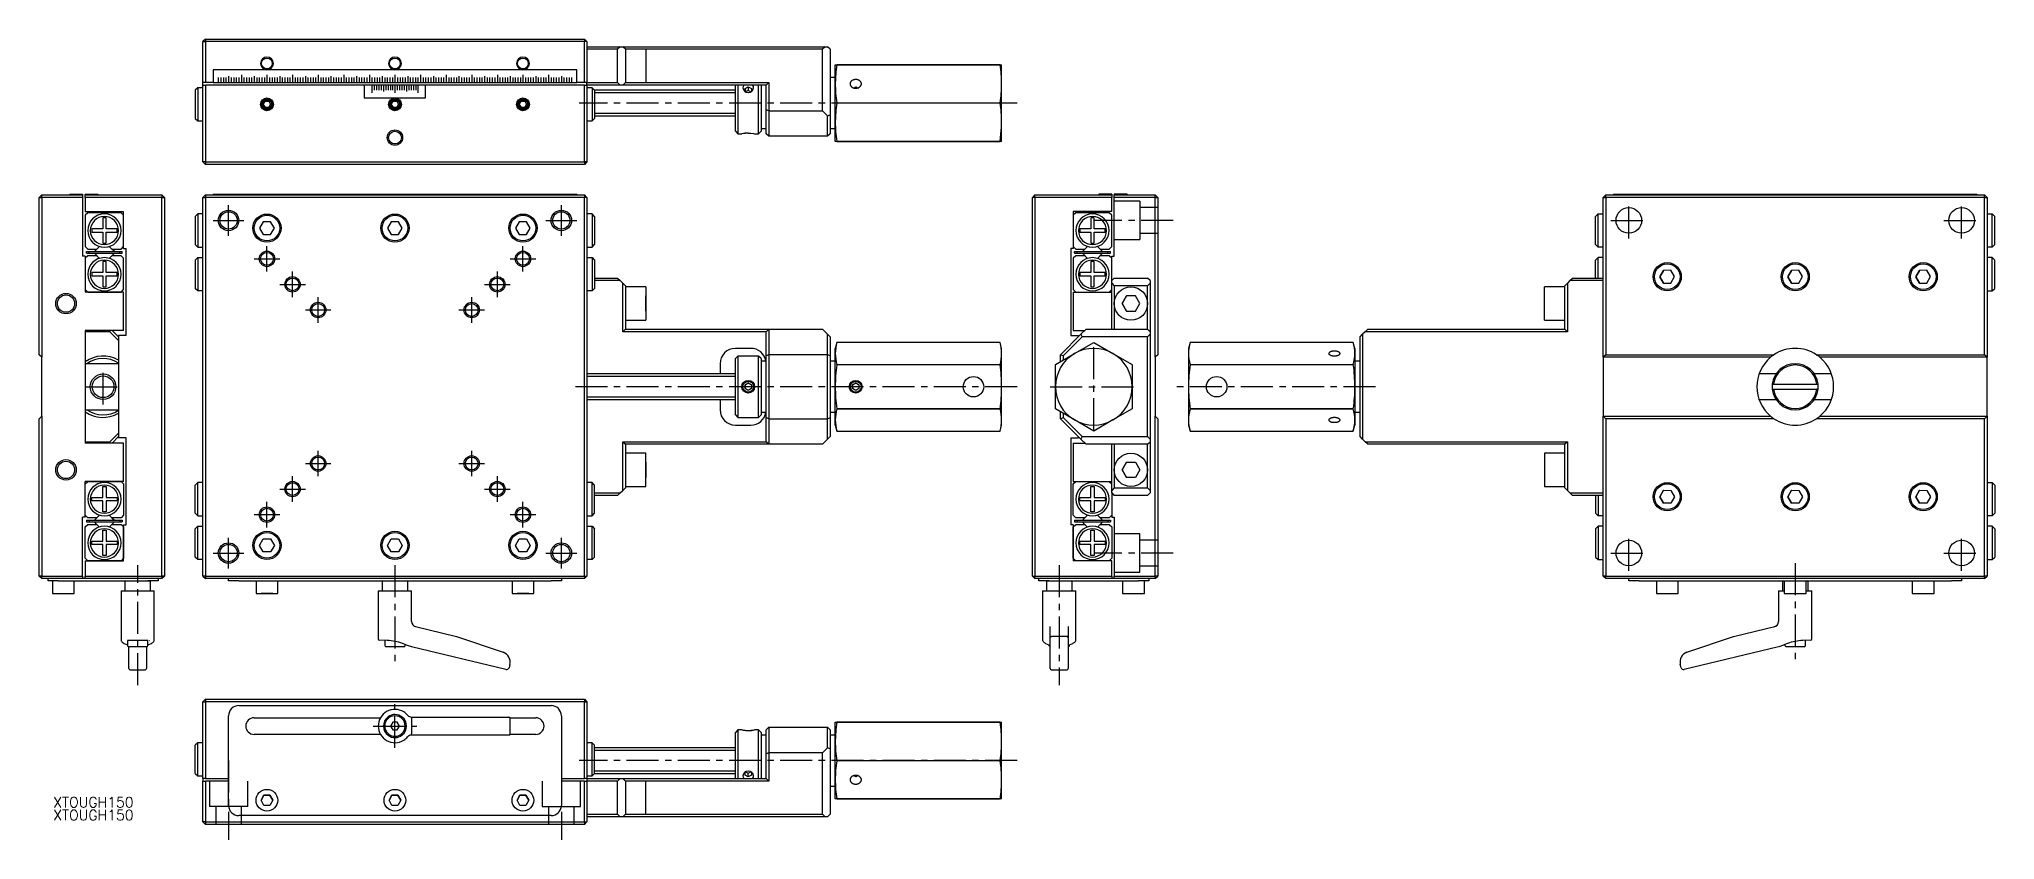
# Model space of a CAD drawing. Extents: x 10 to 774, y 6 to 318.
import ezdxf

# ---------------------------------------------------------------- set-up
doc = ezdxf.new("R2010")
doc.units = 0
doc.header["$LTSCALE"] = 10
doc.linetypes.add('CENTER', pattern=[2, 1.25, -0.25, 0.25, -0.25])
doc.linetypes.add('DASHED', pattern=[3.5, 2, -1.5])
doc.layers.get('0').update_dxf_attribs({"linetype": 'CONTINUOUS'})
doc.layers.add('CENTER', color=1, linetype='CENTER')
doc.styles.get("Standard").update_dxf_attribs({"font": 'txt.shx', "bigfont": '@extfont2.shx'})

msp = doc.modelspace()

# ---------------------------------------------------------------- texts
at = {"color": 7, "linetype": 'CONTINUOUS'}
for p in [(15.019792, 18.217708), (15.019792, 13.217708)]:
    msp.add_text('XTOUGH150', height=4, dxfattribs=at).set_placement(p)

# ---------------------------------------------------------------- linework, layer by layer
at = {"color": 7, "linetype": 'CONTINUOUS'}
for p, q in [((74.5, 318.5), (73.5, 317.5)), ((73.5, 301.5), (73.5, 317.5)), ((73.5, 317.5), (74.5, 317.5)), ((74.5, 318.5), (74.5, 317.5)), ((74.5, 318.5), (222.5, 318.5)), ((74.5, 317.5), (74.5, 301.5)), ((222.5, 317.5), (74.5, 317.5)), ((222.5, 318.5), (222.5, 317.5)), ((223.5, 317.5), (222.5, 318.5)), ((222.5, 301.5), (222.5, 317.5)), ((223.5, 317.5), (222.5, 317.5)), ((223.5, 317.5), (223.5, 301.5)), ((223.5, 315.5), (236.5, 315.5)), ((235.5, 314.5), (223.5, 314.5)), ((236.5, 315.5), (235.5, 314.5)), ((235.5, 301.5), (235.5, 314.5)), ((236.5, 315.5), (237.5, 315.5)), ((238.5, 314.5), (237.5, 315.5)), ((237.5, 315.5), (316.5, 315.5)), ((238.5, 314.5), (238.5, 301.5)), ((246.5, 314.5), (238.5, 314.5)), ((238.502325, 314.5), (238.5, 314.5)), ((246.5, 314.5), (238.502325, 314.5)), ((246.5, 314.5), (246.5, 301.5)), ((315.5, 314.5), (246.5, 314.5)), ((316.5, 315.5), (315.5, 314.5)), ((315.5, 290.5), (315.5, 314.5)), ((316.5, 315.5), (317.5, 315.5)), ((318.5, 314.5), (317.5, 315.5)), ((318.5, 314.5), (318.5, 288.914214)), ((77.5, 306.5), (77.5, 301.5)), ((219.5, 306.5), (77.5, 306.5)), ((77.5, 306.5), (77.5, 301.5)), ((219.5, 301.5), (219.5, 306.5)), ((320.5, 308.5), (321.116283, 308.5)), ((320.5, 301), (320.5, 308.5)), ((320.752828, 305.679529), (320.541741, 302.877026)), ((321.116283, 308.464416), (320.752828, 305.679529)), ((321.116283, 308.464416), (321.116283, 308.5)), ((321.116283, 308.5), (384.883717, 308.5)), ((384.883717, 308.464416), (321.116283, 308.464416)), ((384.883717, 308.464416), (384.883717, 308.5)), ((384.883717, 308.5), (385.5, 308.5)), ((385.5, 301), (385.5, 308.5)), ((71.5, 299.5), (70.5, 298.5)), ((70.5, 298.5), (70.5, 293)), ((71.5, 299.5), (71.5, 293)), ((73.5, 299.5), (71.5, 299.5)), ((73.5, 300.5), (73.5, 301.5)), ((74.5, 301.5), (73.5, 301.5)), ((73.5, 270.5), (73.5, 300.5)), ((73.5, 300.5), (74.5, 300.5)), ((77.49, 301.5), (74.5, 301.5)), ((74.5, 300.5), (74.5, 270.5)), ((136.49, 300.5), (74.5, 300.5)), ((77.5, 301.5), (79.5, 301.5)), ((79.5, 301.5), (80.5, 301.5)), ((80.5, 301.5), (81.5, 301.5)), ((81.5, 301.5), (82.5, 301.5)), ((82.5, 301.5), (83.5, 301.5)), ((83.5, 301.5), (84.5, 301.5)), ((84.5, 301.5), (85.5, 301.5)), ((85.5, 301.5), (86.5, 301.5)), ((86.5, 301.5), (87.5, 301.5)), ((87.5, 301.5), (88.5, 301.5)), ((88.5, 301.5), (89.5, 301.5)), ((89.5, 301.5), (90.5, 301.5)), ((90.5, 301.5), (91.5, 301.5)), ((91.5, 301.5), (92.5, 301.5)), ((92.5, 301.5), (93.5, 301.5)), ((93.5, 301.5), (94.5, 301.5)), ((94.5, 301.5), (95.5, 301.5)), ((95.5, 301.5), (96.5, 301.5)), ((96.5, 301.5), (97.5, 301.5)), ((97.5, 301.5), (98.5, 301.5)), ((98.5, 301.5), (99.5, 301.5)), ((99.5, 301.5), (100.5, 301.5)), ((100.5, 301.5), (101.5, 301.5)), ((101.5, 301.5), (102.5, 301.5)), ((102.5, 301.5), (103.5, 301.5)), ((103.5, 301.5), (104.5, 301.5)), ((104.5, 301.5), (105.5, 301.5)), ((105.5, 301.5), (106.5, 301.5)), ((106.5, 301.5), (107.5, 301.5)), ((107.5, 301.5), (108.5, 301.5)), ((108.5, 301.5), (109.5, 301.5)), ((109.5, 301.5), (110.5, 301.5)), ((110.5, 301.5), (111.5, 301.5)), ((111.5, 301.5), (112.5, 301.5)), ((112.5, 301.5), (113.5, 301.5)), ((113.5, 301.5), (114.5, 301.5)), ((114.5, 301.5), (115.5, 301.5)), ((115.5, 301.5), (116.5, 301.5)), ((116.5, 301.5), (117.5, 301.5)), ((117.5, 301.5), (118.5, 301.5)), ((118.5, 301.5), (119.5, 301.5)), ((119.5, 301.5), (120.5, 301.5)), ((120.5, 301.5), (121.5, 301.5)), ((121.5, 301.5), (122.5, 301.5)), ((122.5, 301.5), (123.5, 301.5)), ((123.5, 301.5), (124.5, 301.5)), ((124.5, 301.5), (125.5, 301.5)), ((125.5, 301.5), (126.5, 301.5)), ((126.5, 301.5), (127.5, 301.5)), ((127.5, 301.5), (128.5, 301.5)), ((128.5, 301.5), (129.5, 301.5)), ((129.5, 301.5), (130.5, 301.5)), ((130.5, 301.5), (131.5, 301.5)), ((131.5, 301.5), (132.5, 301.5)), ((132.5, 301.5), (133.5, 301.5)), ((133.5, 301.5), (134.5, 301.5)), ((134.5, 301.5), (135.5, 301.5)), ((135.5, 301.5), (136.5, 301.5)), ((136.5, 301.5), (137.5, 301.5)), ((136.5, 300.5), (136.5, 295.5)), ((139.5, 300.5), (136.5, 300.5)), ((136.5, 300.5), (136.5, 295.5)), ((137.5, 301.5), (138.5, 301.5)), ((138.5, 301.5), (139.5, 301.5)), ((139.5, 301.5), (140.5, 301.5)), ((140.4, 300.5), (139.5, 300.5)), ((141.3, 300.5), (140.4, 300.5)), ((140.5, 301.5), (141.5, 301.5)), ((142.2, 300.5), (141.3, 300.5)), ((141.5, 301.5), (142.5, 301.5)), ((143.1, 300.5), (142.2, 300.5)), ((142.5, 301.5), (143.5, 301.5)), ((144, 300.5), (143.1, 300.5)), ((143.5, 301.5), (144.5, 301.5)), ((144.9, 300.5), (144, 300.5)), ((144.5, 301.5), (145.5, 301.5)), ((145.8, 300.5), (144.9, 300.5)), ((145.5, 301.5), (146.5, 301.5)), ((146.7, 300.5), (145.8, 300.5)), ((146.5, 301.5), (147.5, 301.5)), ((147.6, 300.5), (146.7, 300.5)), ((147.5, 301.5), (148.5, 301.5)), ((148.5, 300.5), (147.6, 300.5)), ((148.5, 301.5), (149.5, 301.5)), ((149.4, 300.5), (148.5, 300.5)), ((150.3, 300.5), (149.4, 300.5)), ((149.5, 301.5), (150.5, 301.5)), ((151.2, 300.5), (150.3, 300.5)), ((150.5, 301.5), (151.5, 301.5)), ((152.1, 300.5), (151.2, 300.5)), ((151.5, 301.5), (152.5, 301.5)), ((153, 300.5), (152.1, 300.5)), ((152.5, 301.5), (153.5, 301.5)), ((153.9, 300.5), (153, 300.5)), ((153.5, 301.5), (154.5, 301.5)), ((154.8, 300.5), (153.9, 300.5)), ((154.5, 301.5), (155.5, 301.5)), ((155.7, 300.5), (154.8, 300.5)), ((155.5, 301.5), (156.5, 301.5)), ((156.6, 300.5), (155.7, 300.5)), ((156.5, 301.5), (157.5, 301.5)), ((157.5, 300.5), (156.6, 300.5)), ((157.5, 301.5), (158.5, 301.5)), ((160.5, 300.5), (157.5, 300.5)), ((158.5, 301.5), (159.5, 301.5)), ((159.5, 301.5), (160.5, 301.5)), ((160.5, 301.5), (161.5, 301.5)), ((160.5, 295.5), (160.5, 300.5)), ((222.5, 300.5), (160.51, 300.5)), ((161.5, 301.5), (162.5, 301.5)), ((162.5, 301.5), (163.5, 301.5)), ((163.5, 301.5), (164.5, 301.5)), ((164.5, 301.5), (165.5, 301.5)), ((165.5, 301.5), (166.5, 301.5)), ((166.5, 301.5), (167.5, 301.5)), ((167.5, 301.5), (168.5, 301.5)), ((168.5, 301.5), (169.5, 301.5)), ((169.5, 301.5), (170.5, 301.5)), ((170.5, 301.5), (171.5, 301.5)), ((171.5, 301.5), (172.5, 301.5)), ((172.5, 301.5), (173.5, 301.5)), ((173.5, 301.5), (174.5, 301.5)), ((174.5, 301.5), (175.5, 301.5)), ((175.5, 301.5), (176.5, 301.5)), ((176.5, 301.5), (177.5, 301.5)), ((177.5, 301.5), (178.5, 301.5)), ((178.5, 301.5), (179.5, 301.5)), ((179.5, 301.5), (180.5, 301.5)), ((180.5, 301.5), (181.5, 301.5)), ((181.5, 301.5), (182.5, 301.5)), ((182.5, 301.5), (183.5, 301.5)), ((183.5, 301.5), (184.5, 301.5)), ((184.5, 301.5), (185.5, 301.5)), ((185.5, 301.5), (186.5, 301.5)), ((186.5, 301.5), (187.5, 301.5)), ((187.5, 301.5), (188.5, 301.5)), ((188.5, 301.5), (189.5, 301.5)), ((189.5, 301.5), (190.5, 301.5)), ((190.5, 301.5), (191.5, 301.5)), ((191.5, 301.5), (192.5, 301.5)), ((192.5, 301.5), (193.5, 301.5)), ((193.5, 301.5), (194.5, 301.5)), ((194.5, 301.5), (195.5, 301.5)), ((195.5, 301.5), (196.5, 301.5)), ((196.5, 301.5), (197.5, 301.5)), ((197.5, 301.5), (198.5, 301.5)), ((198.5, 301.5), (199.5, 301.5)), ((199.5, 301.5), (200.5, 301.5)), ((200.5, 301.5), (201.5, 301.5)), ((201.5, 301.5), (202.5, 301.5)), ((202.5, 301.5), (203.5, 301.5)), ((203.5, 301.5), (204.5, 301.5)), ((204.5, 301.5), (205.5, 301.5)), ((205.5, 301.5), (206.5, 301.5)), ((206.5, 301.5), (207.5, 301.5)), ((207.5, 301.5), (208.5, 301.5)), ((208.5, 301.5), (209.5, 301.5)), ((209.5, 301.5), (210.5, 301.5)), ((210.5, 301.5), (211.5, 301.5)), ((211.5, 301.5), (212.5, 301.5)), ((212.5, 301.5), (213.5, 301.5)), ((213.5, 301.5), (214.5, 301.5)), ((214.5, 301.5), (215.5, 301.5)), ((215.5, 301.5), (216.5, 301.5)), ((216.5, 301.5), (217.5, 301.5)), ((217.5, 301.5), (219.5, 301.5)), ((222.5, 301.5), (219.51, 301.5)), ((223.5, 301.5), (222.5, 301.5)), ((222.5, 270.5), (222.5, 300.5)), ((222.5, 300.5), (223.5, 300.5)), ((223.5, 301.5), (235.5, 301.5)), ((223.5, 300.5), (223.5, 301.5)), ((236.5, 300.5), (223.5, 300.5)), ((223.5, 300.5), (223.5, 270.5)), ((225.5, 299.5), (223.5, 299.5)), ((225.5, 299.5), (225.5, 293)), ((226.5, 298.5), (225.5, 299.5)), ((226.5, 298.5), (226.5, 293)), ((281.499981, 298.5), (226.5, 298.5)), ((235.5, 301.5), (236.5, 300.5)), ((237.5, 300.5), (236.5, 300.5)), ((237.5, 300.5), (238.5, 301.5)), ((293.5, 300.5), (237.5, 300.5)), ((238.5, 301.5), (246.5, 301.5)), ((238.5, 301.5), (246.5, 301.5)), ((246.5, 301.5), (294.5, 301.5)), ((281.5, 282.5), (281.5, 300.5)), ((282.5, 300.5), (282.5, 281.5)), ((285.25, 299.199872), (286.5, 299.824872)), ((285.25, 297.949872), (285.25, 299.199872)), ((285.25, 299.199872), (285.25, 297.979306)), ((286.5, 298.373215), (285.479561, 297.862996)), ((286.5, 299.824872), (287.75, 299.199872)), ((286.5, 299.824872), (286.5, 298.373215)), ((287.520403, 297.863014), (286.5, 298.373215)), ((287.75, 299.199872), (287.75, 297.949872)), ((290.5, 281.5), (290.5, 300.5)), ((291.5, 300.5), (291.5, 282.5)), ((294.5, 301.5), (293.5, 300.5)), ((293.5, 290.914214), (293.5, 300.5)), ((294.5, 301.5), (294.5, 290.5)), ((320.5, 303.5), (318.5, 303.5)), ((320.541741, 302.877026), (320.5, 301)), ((320.5, 286), (320.5, 301)), ((326.4, 301), (326.407991, 301.158506)), ((326.406474, 300.85731), (326.4, 301)), ((326.425854, 300.7155), (326.406474, 300.85731)), ((326.407991, 301.158506), (326.431904, 301.315806)), ((326.458023, 300.575444), (326.425854, 300.7155)), ((326.431904, 301.315806), (326.471556, 301.470702)), ((326.502781, 300.438005), (326.458023, 300.575444)), ((326.471556, 301.470702), (326.526645, 301.622016)), ((326.559853, 300.304031), (326.502781, 300.438005)), ((326.526645, 301.622016), (326.596754, 301.768596)), ((326.628886, 300.174349), (326.559853, 300.304031)), ((326.596754, 301.768596), (326.681347, 301.909327)), ((326.709456, 300.049756), (326.628886, 300.174349)), ((326.681347, 301.909327), (326.779781, 302.043137)), ((326.801064, 299.931022), (326.709456, 300.049756)), ((326.779781, 302.043137), (326.891307, 302.169008)), ((326.903147, 299.818879), (326.801064, 299.931022)), ((326.891307, 302.169008), (327.015076, 302.285982)), ((327.015076, 299.714018), (326.903147, 299.818879)), ((327.015076, 302.285982), (327.150146, 302.393169)), ((327.136159, 299.617085), (327.015076, 299.714018)), ((327.265651, 299.528679), (327.136159, 299.617085)), ((327.150146, 302.393169), (327.295489, 302.489754)), ((327.402753, 299.449343), (327.265651, 299.528679)), ((327.295489, 302.489754), (327.45, 302.575)), ((327.54662, 299.379568), (327.402753, 299.449343)), ((327.45, 302.575), (327.612502, 302.64826)), ((327.696365, 299.319783), (327.54662, 299.379568)), ((327.574204, 299.368281), (328.5, 299.794675)), ((327.612502, 302.64826), (327.781758, 302.708975)), ((327.851064, 299.270358), (327.696365, 299.319783)), ((327.781758, 302.708975), (327.95648, 302.756684)), ((328.009765, 299.231596), (327.851064, 299.270358)), ((327.95648, 302.756684), (328.135339, 302.791024)), ((328.171488, 299.203737), (328.009765, 299.231596)), ((328.135339, 302.791024), (328.316973, 302.811733)), ((328.335236, 299.186953), (328.171488, 299.203737)), ((328.316973, 302.811733), (328.5, 302.818653)), ((328.5, 299.181347), (328.335236, 299.186953)), ((328.5, 302.818653), (328.683027, 302.811733)), ((328.5, 299.794675), (329.425714, 299.368329)), ((328.5, 299.794675), (328.5, 299.181347)), ((328.664764, 299.186953), (328.5, 299.181347)), ((328.828512, 299.203737), (328.664764, 299.186953)), ((328.683027, 302.811733), (328.864661, 302.791024)), ((328.990235, 299.231596), (328.828512, 299.203737)), ((328.864661, 302.791024), (329.04352, 302.756684)), ((329.148936, 299.270358), (328.990235, 299.231596)), ((329.04352, 302.756684), (329.218242, 302.708975)), ((329.303635, 299.319783), (329.148936, 299.270358)), ((329.218242, 302.708975), (329.387498, 302.64826)), ((329.45338, 299.379568), (329.303635, 299.319783)), ((329.387498, 302.64826), (329.55, 302.575)), ((329.597247, 299.449343), (329.45338, 299.379568)), ((329.55, 302.575), (329.704511, 302.489754)), ((329.734349, 299.528679), (329.597247, 299.449343)), ((329.704511, 302.489754), (329.849854, 302.393169)), ((329.863841, 299.617085), (329.734349, 299.528679)), ((329.849854, 302.393169), (329.984924, 302.285982)), ((329.984924, 299.714018), (329.863841, 299.617085)), ((329.984924, 302.285982), (330.108693, 302.169008)), ((330.096853, 299.818879), (329.984924, 299.714018)), ((330.198936, 299.931022), (330.096853, 299.818879)), ((330.108693, 302.169008), (330.220219, 302.043137)), ((330.290544, 300.049756), (330.198936, 299.931022)), ((330.220219, 302.043137), (330.318653, 301.909327)), ((330.371114, 300.174349), (330.290544, 300.049756)), ((330.318653, 301.909327), (330.403246, 301.768596)), ((330.440147, 300.304031), (330.371114, 300.174349)), ((330.403246, 301.768596), (330.473355, 301.622016)), ((330.497219, 300.438005), (330.440147, 300.304031)), ((330.473355, 301.622016), (330.528444, 301.470702)), ((330.541977, 300.575444), (330.497219, 300.438005)), ((330.528444, 301.470702), (330.568096, 301.315806)), ((330.574146, 300.7155), (330.541977, 300.575444)), ((330.568096, 301.315806), (330.592009, 301.158506)), ((330.593526, 300.85731), (330.574146, 300.7155)), ((330.592009, 301.158506), (330.6, 301)), ((330.6, 301), (330.593526, 300.85731)), ((385.5, 286), (385.5, 301)), ((70.5, 293), (70.5, 287.5)), ((71.5, 293), (71.5, 286.5)), ((97.056624, 293), (97.778312, 294.25)), ((97.778312, 291.75), (97.056624, 293)), ((97.056624, 293), (97.778312, 291.75)), ((97.778312, 294.25), (99.221688, 294.25)), ((99.221688, 291.75), (97.778312, 291.75)), ((97.778312, 291.75), (99.221688, 291.75)), ((99.221688, 294.25), (99.943376, 293)), ((99.943376, 293), (99.221688, 291.75)), ((99.221688, 291.75), (99.943376, 293)), ((136.5, 295.5), (160.5, 295.5)), ((147.056624, 293), (147.778312, 294.25)), ((147.778312, 291.75), (147.056624, 293)), ((147.056624, 293), (147.778312, 291.75)), ((147.778312, 294.25), (149.221688, 294.25)), ((149.221688, 291.75), (147.778312, 291.75)), ((147.778312, 291.75), (149.221688, 291.75)), ((149.221688, 294.25), (149.943376, 293)), ((149.943376, 293), (149.221688, 291.75)), ((149.221688, 291.75), (149.943376, 293)), ((197.056624, 293), (197.778312, 294.25)), ((197.778312, 291.75), (197.056624, 293)), ((197.056624, 293), (197.778312, 291.75)), ((197.778312, 294.25), (199.221688, 294.25)), ((199.221688, 291.75), (197.778312, 291.75)), ((197.778312, 291.75), (199.221688, 291.75)), ((199.221688, 294.25), (199.943376, 293)), ((199.943376, 293), (199.221688, 291.75)), ((199.221688, 291.75), (199.943376, 293)), ((225.5, 293), (225.5, 286.5)), ((226.5, 293), (226.5, 287.5)), ((294.5, 290.5), (293.5, 290.914214)), ((293.5, 281.5), (293.5, 290.914214)), ((294.5, 290.5), (294.5, 280.5)), ((294.5, 290.5), (315.5, 290.5)), ((317.5, 288.5), (315.5, 290.5)), ((320.752828, 290.679529), (320.541741, 287.877026)), ((321.116283, 293.464416), (320.752828, 290.679529)), ((321.116283, 293.464416), (321.116283, 293.535584)), ((321.116283, 293.535584), (384.883717, 293.535584)), ((384.883717, 293.464416), (321.116283, 293.464416)), ((384.883717, 293.464416), (384.883717, 293.535584)), ((70.5, 287.5), (71.5, 286.5)), ((71.5, 286.5), (73.5, 286.5)), ((223.5, 286.5), (225.5, 286.5)), ((225.5, 286.5), (226.5, 287.5)), ((226.5, 288.5), (281.499981, 288.5)), ((291.5, 283.5), (293.5, 283.5)), ((317.5, 288.5), (318.5, 288.914214)), ((317.5, 280.5), (317.5, 288.5)), ((318.5, 288.914214), (318.5, 281.5)), ((318.5, 283.5), (320.5, 283.5)), ((320.541741, 287.877026), (320.5, 286)), ((320.5, 278.5), (320.5, 286)), ((385.247172, 281.320471), (385.458259, 284.122974)), ((385.458259, 284.122974), (385.5, 286)), ((385.5, 278.5), (385.5, 286)), ((281.5, 282.5), (282.5, 281.5)), ((282.5, 281.5), (284.000005, 281.5)), ((286.5, 281.685179), (284.4, 281.5)), ((284.4, 281.5), (284.403991, 281.500698)), ((288.6, 281.5), (286.5, 281.685179)), ((288.999485, 281.5), (290.5, 281.5)), ((290.5, 281.5), (291.5, 282.5)), ((294.5, 280.5), (293.5, 281.5)), ((317.5, 280.5), (294.5, 280.5)), ((318.5, 281.5), (317.5, 280.5)), ((321.116283, 278.5), (320.5, 278.5)), ((321.116283, 278.535584), (384.883717, 278.535584)), ((321.116283, 278.5), (321.116283, 278.535584)), ((384.883717, 278.5), (321.116283, 278.5)), ((384.883717, 278.535584), (385.247172, 281.320471)), ((384.883717, 278.5), (384.883717, 278.535584)), ((385.5, 278.5), (384.883717, 278.5)), ((74.5, 270.5), (73.5, 270.5)), ((73.5, 270.5), (74.5, 269.5)), ((74.5, 270.5), (74.5, 269.5)), ((74.5, 270.5), (222.5, 270.5)), ((222.5, 269.5), (74.5, 269.5)), ((223.5, 270.5), (222.5, 270.5)), ((223.5, 270.5), (222.5, 269.5)), ((222.5, 270.5), (222.5, 269.5)), ((9.5, 256.621019), (10.5, 257.621019)), ((9.5, 256.621019), (10.5, 256.621019)), ((9.5, 195.121019), (9.5, 256.621019)), ((10.5, 256.621019), (10.5, 257.621019)), ((10.5, 257.621019), (26.5, 257.621019)), ((10.5, 256.621019), (10.5, 194.121019)), ((26.5, 256.621019), (10.5, 256.621019)), ((21.5, 257.921019), (21.5, 257.621019)), ((21.5, 257.921019), (26.5, 257.921019)), ((26.5, 257.921019), (26.5, 257.621019)), ((26.5, 257.621019), (26.5, 256.621019)), ((26.5, 256.621019), (26.5, 233.621019)), ((27.5, 257.921019), (27.5, 257.621019)), ((27.5, 257.921019), (32.5, 257.921019)), ((27.5, 257.621019), (57.5, 257.621019)), ((27.5, 256.621019), (27.5, 257.621019)), ((57.5, 256.621019), (27.5, 256.621019)), ((27.5, 256.621019), (27.5, 251.121019)), ((32.5, 257.921019), (32.5, 257.621019)), ((57.5, 257.621019), (57.5, 256.621019)), ((57.5, 257.621019), (58.5, 256.621019)), ((57.5, 108.621019), (57.5, 256.621019)), ((57.5, 256.621019), (58.5, 256.621019)), ((58.5, 256.621019), (58.5, 108.621019)), ((74.5, 257.621019), (73.5, 256.621019)), ((73.5, 256.621019), (74.5, 256.621019)), ((73.5, 108.621019), (73.5, 256.621019)), ((74.5, 257.621019), (222.5, 257.621019)), ((74.5, 257.621019), (74.5, 256.621019)), ((74.5, 256.621019), (74.5, 108.621019)), ((222.5, 256.621019), (74.5, 256.621019)), ((77.5, 257.921019), (77.5, 257.621019)), ((77.5, 257.921019), (79.5, 257.921019)), ((79.5, 257.921019), (80.5, 257.921019)), ((80.5, 257.921019), (81.5, 257.921019)), ((81.5, 257.921019), (82.5, 257.921019)), ((82.5, 257.921019), (83.5, 257.921019)), ((83.5, 257.921019), (84.5, 257.921019)), ((84.5, 257.921019), (85.5, 257.921019)), ((85.5, 257.921019), (86.5, 257.921019)), ((86.5, 257.921019), (87.5, 257.921019)), ((87.5, 257.921019), (88.5, 257.921019)), ((88.5, 257.921019), (89.5, 257.921019)), ((89.5, 257.921019), (90.5, 257.921019)), ((90.5, 257.921019), (91.5, 257.921019)), ((91.5, 257.921019), (92.5, 257.921019)), ((92.5, 257.921019), (93.5, 257.921019)), ((93.5, 257.921019), (94.5, 257.921019)), ((94.5, 257.921019), (95.5, 257.921019)), ((95.5, 257.921019), (96.5, 257.921019)), ((96.5, 257.921019), (97.5, 257.921019)), ((97.5, 257.921019), (98.5, 257.921019)), ((98.5, 257.921019), (99.5, 257.921019)), ((99.5, 257.921019), (100.5, 257.921019)), ((100.5, 257.921019), (101.5, 257.921019)), ((101.5, 257.921019), (102.5, 257.921019)), ((102.5, 257.921019), (103.5, 257.921019)), ((103.5, 257.921019), (104.5, 257.921019)), ((104.5, 257.921019), (105.5, 257.921019)), ((105.5, 257.921019), (106.5, 257.921019)), ((106.5, 257.921019), (107.5, 257.921019)), ((107.5, 257.921019), (108.5, 257.921019)), ((108.5, 257.921019), (109.5, 257.921019)), ((109.5, 257.921019), (110.5, 257.921019)), ((110.5, 257.921019), (111.5, 257.921019)), ((111.5, 257.921019), (112.5, 257.921019)), ((112.5, 257.921019), (113.5, 257.921019)), ((113.5, 257.921019), (114.5, 257.921019)), ((114.5, 257.921019), (115.5, 257.921019)), ((115.5, 257.921019), (116.5, 257.921019)), ((116.5, 257.921019), (117.5, 257.921019)), ((117.5, 257.921019), (118.5, 257.921019)), ((118.5, 257.921019), (119.5, 257.921019)), ((119.5, 257.921019), (120.5, 257.921019)), ((120.5, 257.921019), (121.5, 257.921019)), ((121.5, 257.921019), (122.5, 257.921019)), ((122.5, 257.921019), (123.5, 257.921019)), ((123.5, 257.921019), (124.5, 257.921019)), ((124.5, 257.921019), (125.5, 257.921019)), ((125.5, 257.921019), (126.5, 257.921019)), ((126.5, 257.921019), (127.5, 257.921019)), ((127.5, 257.921019), (128.5, 257.921019)), ((128.5, 257.921019), (129.5, 257.921019)), ((129.5, 257.921019), (130.5, 257.921019)), ((130.5, 257.921019), (131.5, 257.921019)), ((131.5, 257.921019), (132.5, 257.921019)), ((132.5, 257.921019), (133.5, 257.921019)), ((133.5, 257.921019), (134.5, 257.921019)), ((134.5, 257.921019), (135.5, 257.921019)), ((135.5, 257.921019), (136.49, 257.921019)), ((136.5, 257.921019), (136.5, 257.621019)), ((136.5, 257.921019), (160.5, 257.921019)), ((160.5, 257.921019), (160.5, 257.621019)), ((160.51, 257.921019), (161.5, 257.921019)), ((161.5, 257.921019), (162.5, 257.921019)), ((162.5, 257.921019), (163.5, 257.921019)), ((163.5, 257.921019), (164.5, 257.921019)), ((164.5, 257.921019), (165.5, 257.921019)), ((165.5, 257.921019), (166.5, 257.921019)), ((166.5, 257.921019), (167.5, 257.921019)), ((167.5, 257.921019), (168.5, 257.921019)), ((168.5, 257.921019), (169.5, 257.921019)), ((169.5, 257.921019), (170.5, 257.921019)), ((170.5, 257.921019), (171.5, 257.921019)), ((171.5, 257.921019), (172.5, 257.921019)), ((172.5, 257.921019), (173.5, 257.921019)), ((173.5, 257.921019), (174.5, 257.921019)), ((174.5, 257.921019), (175.5, 257.921019)), ((175.5, 257.921019), (176.5, 257.921019)), ((176.5, 257.921019), (177.5, 257.921019)), ((177.5, 257.921019), (178.5, 257.921019)), ((178.5, 257.921019), (179.5, 257.921019)), ((179.5, 257.921019), (180.5, 257.921019)), ((180.5, 257.921019), (181.5, 257.921019)), ((181.5, 257.921019), (182.5, 257.921019)), ((182.5, 257.921019), (183.5, 257.921019)), ((183.5, 257.921019), (184.5, 257.921019)), ((184.5, 257.921019), (185.5, 257.921019)), ((185.5, 257.921019), (186.5, 257.921019)), ((186.5, 257.921019), (187.5, 257.921019)), ((187.5, 257.921019), (188.5, 257.921019)), ((188.5, 257.921019), (189.5, 257.921019)), ((189.5, 257.921019), (190.5, 257.921019)), ((190.5, 257.921019), (191.5, 257.921019)), ((191.5, 257.921019), (192.5, 257.921019)), ((192.5, 257.921019), (193.5, 257.921019)), ((193.5, 257.921019), (194.5, 257.921019)), ((194.5, 257.921019), (195.5, 257.921019)), ((195.5, 257.921019), (196.5, 257.921019)), ((196.5, 257.921019), (197.5, 257.921019)), ((197.5, 257.921019), (198.5, 257.921019)), ((198.5, 257.921019), (199.5, 257.921019)), ((199.5, 257.921019), (200.5, 257.921019)), ((200.5, 257.921019), (201.5, 257.921019)), ((201.5, 257.921019), (202.5, 257.921019)), ((202.5, 257.921019), (203.5, 257.921019)), ((203.5, 257.921019), (204.5, 257.921019)), ((204.5, 257.921019), (205.5, 257.921019)), ((205.5, 257.921019), (206.5, 257.921019)), ((206.5, 257.921019), (207.5, 257.921019)), ((207.5, 257.921019), (208.5, 257.921019)), ((208.5, 257.921019), (209.5, 257.921019)), ((209.5, 257.921019), (210.5, 257.921019)), ((210.5, 257.921019), (211.5, 257.921019)), ((211.5, 257.921019), (212.5, 257.921019)), ((212.5, 257.921019), (213.5, 257.921019)), ((213.5, 257.921019), (214.5, 257.921019)), ((214.5, 257.921019), (215.5, 257.921019)), ((215.5, 257.921019), (216.5, 257.921019)), ((216.5, 257.921019), (217.5, 257.921019)), ((217.5, 257.921019), (219.5, 257.921019)), ((219.5, 257.921019), (219.5, 257.621019)), ((222.5, 257.621019), (222.5, 256.621019)), ((223.5, 256.621019), (222.5, 257.621019)), ((222.5, 108.621019), (222.5, 256.621019)), ((223.5, 256.621019), (222.5, 256.621019)), ((223.5, 256.621019), (223.5, 108.621019)), ((398.5, 257.621019), (397.5, 256.621019)), ((398.5, 256.621019), (397.5, 256.621019)), ((397.5, 108.621019), (397.5, 256.621019)), ((398.5, 257.621019), (428.5, 257.621019)), ((398.5, 256.621019), (398.5, 257.621019)), ((428.5, 256.621019), (398.5, 256.621019)), ((398.5, 256.621019), (398.5, 108.621019)), ((423.5, 257.921019), (428.5, 257.921019)), ((424.222727, 257.921019), (423.5, 257.921019)), ((423.5, 257.921019), (423.5, 257.621019)), ((424.093182, 257.921019), (425.272727, 257.921019)), ((424.229545, 257.921019), (424.093182, 257.921019)), ((424.625, 257.921019), (424.093182, 257.921019)), ((424.093182, 257.921019), (424.222727, 257.921019)), ((424.222781, 257.921019), (424.093182, 257.921019)), ((424.093182, 257.921019), (424.222781, 257.921019)), ((424.222781, 257.921019), (424.093182, 257.921019)), ((424.093182, 257.921019), (424.222781, 257.921019)), ((424.093182, 257.921019), (424.222697, 257.921019)), ((424.222733, 257.921019), (424.093182, 257.921019)), ((424.113636, 257.921019), (424.222727, 257.921019)), ((424.222727, 257.921019), (424.113636, 257.921019)), ((424.113636, 257.921019), (424.222727, 257.921019)), ((424.222727, 257.921019), (424.113636, 257.921019)), ((424.284091, 257.921019), (424.229545, 257.921019)), ((424.365909, 257.921019), (424.284091, 257.921019)), ((425.272727, 257.921019), (424.365909, 257.921019)), ((425.286364, 257.921019), (424.625, 257.921019)), ((425.163636, 257.921019), (425.15488, 257.921019)), ((425.163636, 257.921019), (425.15488, 257.921019)), ((425.293182, 257.921019), (425.156751, 257.921019)), ((425.159123, 257.921019), (425.156751, 257.921019)), ((425.286364, 257.921019), (425.156761, 257.921019)), ((425.286364, 257.921019), (425.156761, 257.921019)), ((425.156763, 257.921019), (425.286364, 257.921019)), ((425.156763, 257.921019), (425.286364, 257.921019)), ((425.156763, 257.921019), (425.286364, 257.921019)), ((425.156764, 257.921019), (425.163636, 257.921019)), ((425.156764, 257.921019), (425.163636, 257.921019)), ((425.163636, 257.921019), (425.156818, 257.921019)), ((425.156818, 257.921019), (425.163636, 257.921019)), ((425.163636, 257.921019), (425.156818, 257.921019)), ((425.156892, 257.921019), (425.163653, 257.921019)), ((425.293182, 257.921019), (425.159123, 257.921019)), ((425.272727, 257.921019), (425.163636, 257.921019)), ((425.163636, 257.921019), (425.272727, 257.921019)), ((428.5, 257.921019), (425.163636, 257.921019)), ((425.163653, 257.921019), (425.293182, 257.921019)), ((425.163653, 257.921019), (425.293182, 257.921019)), ((428.5, 257.921019), (425.5, 257.921019)), ((428.5, 257.921019), (425.5, 257.921019)), ((428.5, 257.921019), (425.5, 257.921019)), ((428.5, 257.921019), (426, 257.921019)), ((428.5, 257.921019), (426, 257.921019)), ((428.5, 257.921019), (426.5, 257.921019)), ((428.5, 257.921019), (426.5, 257.921019)), ((428.5, 257.921019), (426.5, 257.921019)), ((428.5, 257.921019), (426.5, 257.921019)), ((428.5, 257.921019), (426.5, 257.921019)), ((428.5, 257.921019), (426.5, 257.921019)), ((428.5, 257.921019), (426.5, 257.921019)), ((428.5, 257.921019), (426.5, 257.921019)), ((428.5, 257.921019), (426.5, 257.921019)), ((428.5, 257.921019), (426.5, 257.921019)), ((428.5, 257.921019), (426.5, 257.921019)), ((428.5, 257.921019), (426.5, 257.921019)), ((428.5, 257.921019), (426.5, 257.921019)), ((428.5, 257.921019), (426.5, 257.921019)), ((428.5, 257.921019), (426.5, 257.921019)), ((428.5, 257.921019), (426.5, 257.921019)), ((428.5, 257.921019), (428.5, 257.621019)), ((428.5, 257.621019), (428.5, 256.621019)), ((428.5, 251.121019), (428.5, 256.621019)), ((429.5, 257.921019), (434.5, 257.921019)), ((431.5, 257.921019), (429.5, 257.921019)), ((431.5, 257.921019), (429.5, 257.921019)), ((431.5, 257.921019), (429.5, 257.921019)), ((431.5, 257.921019), (429.5, 257.921019)), ((432, 257.921019), (429.5, 257.921019)), ((431.5, 257.921019), (429.5, 257.921019)), ((431.5, 257.921019), (429.5, 257.921019)), ((431.5, 257.921019), (429.5, 257.921019)), ((431.5, 257.921019), (429.5, 257.921019)), ((432.5, 257.921019), (429.5, 257.921019)), ((431.5, 257.921019), (429.5, 257.921019)), ((431.5, 257.921019), (429.5, 257.921019)), ((431.5, 257.921019), (429.5, 257.921019)), ((431.5, 257.921019), (429.5, 257.921019)), ((432, 257.921019), (429.5, 257.921019)), ((431.5, 257.921019), (429.5, 257.921019)), ((431.5, 257.921019), (429.5, 257.921019)), ((431.5, 257.921019), (429.5, 257.921019)), ((431.5, 257.921019), (429.5, 257.921019)), ((432.5, 257.921019), (429.5, 257.921019)), ((431.5, 257.921019), (429.5, 257.921019)), ((431.5, 257.921019), (429.5, 257.921019)), ((431.5, 257.921019), (429.5, 257.921019)), ((431.5, 257.921019), (429.5, 257.921019)), ((432, 257.921019), (429.5, 257.921019)), ((431.5, 257.921019), (429.5, 257.921019)), ((431.5, 257.921019), (429.5, 257.921019)), ((431.5, 257.921019), (429.5, 257.921019)), ((431.5, 257.921019), (429.5, 257.921019)), ((432.5, 257.921019), (429.5, 257.921019)), ((431.5, 257.921019), (429.5, 257.921019)), ((431.5, 257.921019), (429.5, 257.921019)), ((431.5, 257.921019), (429.5, 257.921019)), ((431.5, 257.921019), (429.5, 257.921019)), ((432, 257.921019), (429.5, 257.921019)), ((431.5, 257.921019), (429.5, 257.921019)), ((431.5, 257.921019), (429.5, 257.921019)), ((431.5, 257.921019), (429.5, 257.921019)), ((431.5, 257.921019), (429.5, 257.921019)), ((432.5, 257.921019), (429.5, 257.921019)), ((431.5, 257.921019), (429.5, 257.921019)), ((431.5, 257.921019), (429.5, 257.921019)), ((431.5, 257.921019), (429.5, 257.921019)), ((431.5, 257.921019), (429.5, 257.921019)), ((432, 257.921019), (429.5, 257.921019)), ((431.5, 257.921019), (429.5, 257.921019)), ((431.5, 257.921019), (429.5, 257.921019)), ((431.5, 257.921019), (429.5, 257.921019)), ((431.5, 257.921019), (429.5, 257.921019)), ((432.5, 257.921019), (429.5, 257.921019)), ((431.5, 257.921019), (429.5, 257.921019)), ((431.5, 257.921019), (429.5, 257.921019)), ((431.5, 257.921019), (429.5, 257.921019)), ((431.5, 257.921019), (429.5, 257.921019)), ((432, 257.921019), (429.5, 257.921019)), ((431.5, 257.921019), (429.5, 257.921019)), ((431.5, 257.921019), (429.5, 257.921019)), ((431.5, 257.921019), (429.5, 257.921019)), ((431.5, 257.921019), (429.5, 257.921019)), ((432.5, 257.921019), (429.5, 257.921019)), ((431.5, 257.921019), (429.5, 257.921019)), ((431.5, 257.921019), (429.5, 257.921019)), ((431.5, 257.921019), (429.5, 257.921019)), ((431.5, 257.921019), (429.5, 257.921019)), ((432, 257.921019), (429.5, 257.921019)), ((431.5, 257.921019), (429.5, 257.921019)), ((431.5, 257.921019), (429.5, 257.921019)), ((431.5, 257.921019), (429.5, 257.921019)), ((431.5, 257.921019), (429.5, 257.921019)), ((432.5, 257.921019), (429.5, 257.921019)), ((431.5, 257.921019), (429.5, 257.921019)), ((431.5, 257.921019), (429.5, 257.921019)), ((431.5, 257.921019), (429.5, 257.921019)), ((431.5, 257.921019), (429.5, 257.921019)), ((432, 257.921019), (429.5, 257.921019)), ((431.5, 257.921019), (429.5, 257.921019)), ((431.5, 257.921019), (429.5, 257.921019)), ((431.5, 257.921019), (429.5, 257.921019)), ((431.5, 257.921019), (429.5, 257.921019)), ((432.5, 257.921019), (429.5, 257.921019)), ((431.5, 257.921019), (429.5, 257.921019)), ((431.5, 257.921019), (429.5, 257.921019)), ((431.5, 257.921019), (429.5, 257.921019)), ((431.5, 257.921019), (429.5, 257.921019)), ((432, 257.921019), (429.5, 257.921019)), ((431.5, 257.921019), (429.5, 257.921019)), ((431.5, 257.921019), (429.5, 257.921019)), ((431.5, 257.921019), (429.5, 257.921019)), ((431.5, 257.921019), (429.5, 257.921019)), ((432.5, 257.921019), (429.5, 257.921019)), ((431.5, 257.921019), (429.5, 257.921019)), ((431.5, 257.921019), (429.5, 257.921019)), ((431.5, 257.921019), (429.5, 257.921019)), ((431.5, 257.921019), (429.5, 257.921019)), ((432, 257.921019), (429.5, 257.921019)), ((431.5, 257.921019), (429.5, 257.921019)), ((431.5, 257.921019), (429.5, 257.921019)), ((431.5, 257.921019), (429.5, 257.921019)), ((431.5, 257.921019), (429.5, 257.921019)), ((432.5, 257.921019), (429.5, 257.921019)), ((431.5, 257.921019), (429.5, 257.921019)), ((431.5, 257.921019), (429.5, 257.921019)), ((431.5, 257.921019), (429.5, 257.921019)), ((431.5, 257.921019), (429.5, 257.921019)), ((432, 257.921019), (429.5, 257.921019)), ((431.5, 257.921019), (429.5, 257.921019)), ((431.5, 257.921019), (429.5, 257.921019)), ((431.5, 257.921019), (429.5, 257.921019)), ((431.5, 257.921019), (429.5, 257.921019)), ((432.5, 257.921019), (429.5, 257.921019)), ((431.5, 257.921019), (429.5, 257.921019)), ((431.5, 257.921019), (429.5, 257.921019)), ((431.5, 257.921019), (429.5, 257.921019)), ((431.5, 257.921019), (429.5, 257.921019)), ((432, 257.921019), (429.5, 257.921019)), ((431.5, 257.921019), (429.5, 257.921019)), ((431.5, 257.921019), (429.5, 257.921019)), ((431.5, 257.921019), (429.5, 257.921019)), ((431.5, 257.921019), (429.5, 257.921019)), ((432.5, 257.921019), (429.5, 257.921019)), ((431.5, 257.921019), (429.5, 257.921019)), ((431.5, 257.921019), (429.5, 257.921019)), ((431.5, 257.921019), (429.5, 257.921019)), ((431.5, 257.921019), (429.5, 257.921019)), ((432, 257.921019), (429.5, 257.921019)), ((431.5, 257.921019), (429.5, 257.921019)), ((431.5, 257.921019), (429.5, 257.921019)), ((431.5, 257.921019), (429.5, 257.921019)), ((431.5, 257.921019), (429.5, 257.921019)), ((432.5, 257.921019), (429.5, 257.921019)), ((431.5, 257.921019), (429.5, 257.921019)), ((431.5, 257.921019), (429.5, 257.921019)), ((431.5, 257.921019), (429.5, 257.921019)), ((431.5, 257.921019), (429.5, 257.921019)), ((432, 257.921019), (429.5, 257.921019)), ((431.5, 257.921019), (429.5, 257.921019)), ((431.5, 257.921019), (429.5, 257.921019)), ((431.5, 257.921019), (429.5, 257.921019)), ((431.5, 257.921019), (429.5, 257.921019)), ((432.922727, 257.921019), (429.5, 257.921019)), ((429.5, 257.921019), (429.5, 257.621019)), ((429.5, 257.621019), (445.5, 257.621019)), ((429.5, 256.621019), (429.5, 257.621019)), ((445.5, 256.621019), (429.5, 256.621019)), ((429.5, 233.621019), (429.5, 256.621019)), ((432.922781, 257.921019), (432.793182, 257.921019)), ((432.793182, 257.921019), (432.922697, 257.921019)), ((432.922792, 257.921019), (432.793182, 257.921019)), ((432.793182, 257.921019), (432.922781, 257.921019)), ((432.929488, 257.921019), (432.793182, 257.921019)), ((432.922792, 257.921019), (432.793182, 257.921019)), ((432.793182, 257.921019), (432.922697, 257.921019)), ((432.922792, 257.921019), (432.793182, 257.921019)), ((432.793182, 257.921019), (432.922781, 257.921019)), ((432.922792, 257.921019), (432.793182, 257.921019)), ((432.793182, 257.921019), (432.922697, 257.921019)), ((432.922792, 257.921019), (432.793182, 257.921019)), ((432.793182, 257.921019), (432.922781, 257.921019)), ((432.922792, 257.921019), (432.793182, 257.921019)), ((432.793182, 257.921019), (432.922697, 257.921019)), ((432.793182, 257.921019), (432.922727, 257.921019)), ((432.793182, 257.921019), (432.922727, 257.921019)), ((432.922792, 257.921019), (432.793182, 257.921019)), ((432.793182, 257.921019), (432.922781, 257.921019)), ((432.922792, 257.921019), (432.793182, 257.921019)), ((432.793182, 257.921019), (432.922781, 257.921019)), ((432.922792, 257.921019), (432.793182, 257.921019)), ((432.793182, 257.921019), (432.922781, 257.921019)), ((432.922792, 257.921019), (432.793182, 257.921019)), ((432.793182, 257.921019), (432.922781, 257.921019)), ((432.922792, 257.921019), (432.793182, 257.921019)), ((432.793182, 257.921019), (432.922697, 257.921019)), ((432.793182, 257.921019), (432.92281, 257.921019)), ((432.793182, 257.921019), (432.922727, 257.921019)), ((432.793182, 257.921019), (432.922781, 257.921019)), ((432.922816, 257.921019), (432.793182, 257.921019)), ((432.922733, 257.921019), (432.793182, 257.921019)), ((432.922816, 257.921019), (432.793182, 257.921019)), ((432.922347, 257.921019), (432.793182, 257.921019)), ((432.922789, 257.921019), (432.8, 257.921019)), ((432.8, 257.921019), (432.922716, 257.921019)), ((432.922789, 257.921019), (432.8, 257.921019)), ((432.8, 257.921019), (432.922716, 257.921019)), ((432.922794, 257.921019), (432.8, 257.921019)), ((432.8, 257.921019), (432.924288, 257.921019)), ((432.922794, 257.921019), (432.8, 257.921019)), ((432.8, 257.921019), (432.924288, 257.921019)), ((432.922794, 257.921019), (432.8, 257.921019)), ((432.8, 257.921019), (432.924288, 257.921019)), ((432.922794, 257.921019), (432.8, 257.921019)), ((432.8, 257.921019), (432.924288, 257.921019)), ((432.922789, 257.921019), (432.8, 257.921019)), ((432.8, 257.921019), (432.922716, 257.921019)), ((432.922789, 257.921019), (432.8, 257.921019)), ((432.8, 257.921019), (432.922716, 257.921019)), ((432.929483, 257.921019), (432.8, 257.921019)), ((432.8, 257.921019), (432.92954, 257.921019)), ((433.420455, 257.921019), (432.8, 257.921019)), ((432.922777, 257.921019), (432.8, 257.921019)), ((432.8, 257.921019), (432.922775, 257.921019)), ((432.922777, 257.921019), (432.8, 257.921019)), ((432.8, 257.921019), (432.922775, 257.921019)), ((432.8, 257.921019), (432.92954, 257.921019)), ((432.8, 257.921019), (432.922727, 257.921019)), ((432.922727, 257.921019), (432.8, 257.921019)), ((432.8, 257.921019), (432.922727, 257.921019)), ((432.922727, 257.921019), (432.8, 257.921019)), ((432.8, 257.921019), (432.922727, 257.921019)), ((432.922727, 257.921019), (432.8, 257.921019)), ((432.8, 257.921019), (432.922727, 257.921019)), ((432.922727, 257.921019), (432.8, 257.921019)), ((432.813636, 257.921019), (432.929545, 257.921019)), ((432.929545, 257.921019), (432.813636, 257.921019)), ((432.813636, 257.921019), (432.92281, 257.921019)), ((432.922727, 257.921019), (432.813636, 257.921019)), ((432.813636, 257.921019), (432.92281, 257.921019)), ((432.922727, 257.921019), (432.813636, 257.921019)), ((432.813636, 257.921019), (432.922727, 257.921019)), ((432.922727, 257.921019), (432.813636, 257.921019)), ((432.813636, 257.921019), (432.922727, 257.921019)), ((432.922809, 257.921019), (432.813636, 257.921019)), ((432.813636, 257.921019), (432.92281, 257.921019)), ((432.922727, 257.921019), (432.813636, 257.921019)), ((432.813636, 257.921019), (432.922727, 257.921019)), ((432.922727, 257.921019), (432.813636, 257.921019)), ((432.813636, 257.921019), (432.92281, 257.921019)), ((432.922809, 257.921019), (432.813636, 257.921019)), ((432.813636, 257.921019), (432.922727, 257.921019)), ((432.922809, 257.921019), (432.813636, 257.921019)), ((432.813636, 257.921019), (432.92281, 257.921019)), ((432.922809, 257.921019), (432.813636, 257.921019)), ((432.813636, 257.921019), (432.92281, 257.921019)), ((432.922727, 257.921019), (432.813636, 257.921019)), ((432.813636, 257.921019), (432.922727, 257.921019)), ((432.922809, 257.921019), (432.813636, 257.921019)), ((432.813636, 257.921019), (432.922727, 257.921019)), ((432.922727, 257.921019), (432.813636, 257.921019)), ((432.813636, 257.921019), (432.922727, 257.921019)), ((432.922727, 257.921019), (432.813636, 257.921019)), ((432.813636, 257.921019), (432.92281, 257.921019)), ((432.922809, 257.921019), (432.813636, 257.921019)), ((432.813636, 257.921019), (432.92281, 257.921019)), ((432.922727, 257.921019), (432.813636, 257.921019)), ((432.813636, 257.921019), (432.92281, 257.921019)), ((432.922727, 257.921019), (432.813636, 257.921019)), ((432.813636, 257.921019), (432.92281, 257.921019)), ((432.922727, 257.921019), (432.813636, 257.921019)), ((432.943122, 257.921019), (432.929483, 257.921019)), ((432.943129, 257.921019), (432.929488, 257.921019)), ((432.92954, 257.921019), (433.106818, 257.921019)), ((432.92954, 257.921019), (433.106818, 257.921019)), ((432.929545, 257.921019), (432.943182, 257.921019)), ((433.325056, 257.921019), (432.929545, 257.921019)), ((432.943173, 257.921019), (432.929545, 257.921019)), ((433.106818, 257.921019), (432.929545, 257.921019)), ((432.929545, 257.921019), (433.352273, 257.921019)), ((432.929545, 257.921019), (433.32487, 257.921019)), ((433.255747, 257.921019), (432.943122, 257.921019)), ((433.256706, 257.921019), (432.943129, 257.921019)), ((433.106818, 257.921019), (432.943173, 257.921019)), ((432.943182, 257.921019), (433.215909, 257.921019)), ((433.256818, 257.921019), (433.175001, 257.921019)), ((433.175001, 257.921019), (433.29086, 257.921019)), ((433.25676, 257.921019), (433.202274, 257.921019)), ((433.352273, 257.921019), (433.202274, 257.921019)), ((433.202274, 257.921019), (433.325035, 257.921019)), ((433.202274, 257.921019), (433.325035, 257.921019)), ((433.215909, 257.921019), (433.256818, 257.921019)), ((433.290623, 257.921019), (433.255747, 257.921019)), ((433.290838, 257.921019), (433.256706, 257.921019)), ((433.291206, 257.921019), (433.25676, 257.921019)), ((433.324816, 257.921019), (433.290623, 257.921019)), ((433.325, 257.921019), (433.290838, 257.921019)), ((433.325058, 257.921019), (433.29091, 257.921019)), ((433.325056, 257.921019), (433.291206, 257.921019)), ((433.993182, 257.921019), (433.420455, 257.921019)), ((433.856763, 257.921019), (433.986364, 257.921019)), ((433.856763, 257.921019), (433.986364, 257.921019)), ((433.856763, 257.921019), (433.986364, 257.921019)), ((433.856763, 257.921019), (433.986364, 257.921019)), ((433.856763, 257.921019), (433.986364, 257.921019)), ((433.856763, 257.921019), (433.986364, 257.921019)), ((433.856763, 257.921019), (433.986364, 257.921019)), ((433.856857, 257.921019), (433.986364, 257.921019)), ((433.856857, 257.921019), (433.986364, 257.921019)), ((433.856857, 257.921019), (433.986364, 257.921019)), ((433.863653, 257.921019), (433.993182, 257.921019)), ((433.863653, 257.921019), (433.993182, 257.921019)), ((433.863653, 257.921019), (433.993182, 257.921019)), ((433.863653, 257.921019), (433.993182, 257.921019)), ((433.863653, 257.921019), (433.993182, 257.921019)), ((433.863653, 257.921019), (433.993182, 257.921019)), ((433.863653, 257.921019), (433.993182, 257.921019)), ((433.863653, 257.921019), (433.993182, 257.921019)), ((433.863653, 257.921019), (433.993182, 257.921019)), ((433.863653, 257.921019), (433.993182, 257.921019)), ((433.863653, 257.921019), (433.993182, 257.921019)), ((433.863653, 257.921019), (433.993182, 257.921019)), ((433.863653, 257.921019), (433.993182, 257.921019)), ((433.863653, 257.921019), (433.993182, 257.921019)), ((433.863653, 257.921019), (433.993182, 257.921019)), ((433.863653, 257.921019), (433.993182, 257.921019)), ((433.868511, 257.921019), (433.986364, 257.921019)), ((433.868511, 257.921019), (433.986364, 257.921019)), ((433.868511, 257.921019), (433.986364, 257.921019)), ((433.86977, 257.921019), (433.993182, 257.921019)), ((433.986364, 257.921019), (433.870331, 257.921019)), ((433.986364, 257.921019), (433.870331, 257.921019)), ((433.979545, 257.921019), (433.870374, 257.921019)), ((433.979545, 257.921019), (433.870374, 257.921019)), ((433.979545, 257.921019), (433.870374, 257.921019)), ((433.979545, 257.921019), (433.870374, 257.921019)), ((433.87038, 257.921019), (433.993182, 257.921019)), ((433.87038, 257.921019), (433.993182, 257.921019)), ((433.87038, 257.921019), (433.993182, 257.921019)), ((433.87038, 257.921019), (433.993182, 257.921019)), ((433.870382, 257.921019), (433.993182, 257.921019)), ((433.870382, 257.921019), (433.993182, 257.921019)), ((433.870382, 257.921019), (433.993182, 257.921019)), ((433.986364, 257.921019), (433.870386, 257.921019)), ((433.986364, 257.921019), (433.870386, 257.921019)), ((433.870419, 257.921019), (433.993182, 257.921019)), ((433.870419, 257.921019), (433.993182, 257.921019)), ((433.993182, 257.921019), (433.870421, 257.921019)), ((433.993182, 257.921019), (433.870421, 257.921019)), ((433.870455, 257.921019), (433.972727, 257.921019)), ((433.870455, 257.921019), (433.972727, 257.921019)), ((434.5, 257.921019), (433.870455, 257.921019)), ((433.870455, 257.921019), (433.972727, 257.921019)), ((433.870455, 257.921019), (433.972727, 257.921019)), ((433.979545, 257.921019), (433.870455, 257.921019)), ((433.870455, 257.921019), (433.979545, 257.921019)), ((433.870455, 257.921019), (433.979545, 257.921019)), ((433.870455, 257.921019), (433.979545, 257.921019)), ((433.972727, 257.921019), (433.870455, 257.921019)), ((433.972727, 257.921019), (433.870455, 257.921019)), ((433.972727, 257.921019), (433.870455, 257.921019)), ((433.972727, 257.921019), (433.870455, 257.921019)), ((433.870455, 257.921019), (433.979545, 257.921019)), ((433.870455, 257.921019), (433.979545, 257.921019)), ((433.979545, 257.921019), (433.870455, 257.921019)), ((433.870455, 257.921019), (433.979545, 257.921019)), ((433.979545, 257.921019), (433.870455, 257.921019)), ((433.870455, 257.921019), (433.979545, 257.921019)), ((433.979545, 257.921019), (433.870455, 257.921019)), ((433.870455, 257.921019), (433.979545, 257.921019)), ((433.993182, 257.921019), (433.870487, 257.921019)), ((433.993182, 257.921019), (433.870487, 257.921019)), ((433.993182, 257.921019), (433.870487, 257.921019)), ((433.993182, 257.921019), (433.870487, 257.921019)), ((433.986364, 257.921019), (433.870525, 257.921019)), ((433.986364, 257.921019), (433.870525, 257.921019)), ((433.986364, 257.921019), (433.870525, 257.921019)), ((433.986364, 257.921019), (433.870525, 257.921019)), ((433.986364, 257.921019), (433.870525, 257.921019)), ((433.993182, 257.921019), (433.870532, 257.921019)), ((433.993182, 257.921019), (433.870532, 257.921019)), ((433.993182, 257.921019), (433.870532, 257.921019)), ((433.993182, 257.921019), (433.870532, 257.921019)), ((433.993182, 257.921019), (433.870532, 257.921019)), ((433.993182, 257.921019), (433.870532, 257.921019)), ((433.993182, 257.921019), (433.870555, 257.921019)), ((433.993182, 257.921019), (433.871852, 257.921019)), ((433.993182, 257.921019), (433.871852, 257.921019)), ((433.993182, 257.921019), (433.871852, 257.921019)), ((433.993182, 257.921019), (433.871852, 257.921019)), ((433.993182, 257.921019), (433.871852, 257.921019)), ((433.993182, 257.921019), (433.871852, 257.921019)), ((433.993182, 257.921019), (433.871852, 257.921019)), ((433.993182, 257.921019), (433.871852, 257.921019)), ((433.993182, 257.921019), (433.871852, 257.921019)), ((433.993182, 257.921019), (433.871852, 257.921019)), ((433.993182, 257.921019), (433.871857, 257.921019)), ((433.993182, 257.921019), (433.871857, 257.921019)), ((433.986364, 257.921019), (433.871979, 257.921019)), ((433.986364, 257.921019), (433.871979, 257.921019)), ((433.986364, 257.921019), (433.871979, 257.921019)), ((433.986364, 257.921019), (433.871979, 257.921019)), ((434.5, 257.921019), (434.5, 257.621019)), ((445.5, 256.621019), (445.5, 257.621019)), ((446.5, 256.621019), (445.5, 257.621019)), ((445.5, 256.621019), (446.5, 256.621019)), ((445.5, 194.121019), (445.5, 256.621019)), ((446.5, 256.621019), (446.5, 195.121019)), ((620.5, 256.621019), (621.5, 257.621019)), ((620.5, 256.621019), (621.5, 256.621019)), ((620.5, 194.121019), (620.5, 256.621019)), ((621.5, 256.621019), (621.5, 257.621019)), ((621.5, 257.621019), (769.5, 257.621019)), ((769.5, 256.621019), (621.5, 256.621019)), ((621.5, 256.621019), (621.5, 195.121019)), ((624.5, 257.921019), (766.5, 257.921019)), ((624.5, 257.921019), (624.5, 257.621019)), ((766.5, 257.921019), (766.5, 257.621019)), ((769.5, 256.621019), (769.5, 257.621019)), ((770.5, 256.621019), (769.5, 257.621019)), ((769.5, 256.621019), (770.5, 256.621019)), ((769.5, 195.121019), (769.5, 256.621019)), ((770.5, 256.621019), (770.5, 194.121019)), ((27.5, 251.121019), (42.5, 251.121019)), ((28.5, 250.621019), (27.5, 249.621019)), ((27.5, 249.621019), (27.5, 237.421019)), ((41.5, 250.621019), (28.5, 250.621019)), ((32.75, 251.121019), (32.9, 250.971019)), ((32.9, 250.971019), (33.25, 250.621019)), ((35.65, 248.621019), (34.35, 248.621019)), ((34.35, 248.621019), (34.35, 244.321019)), ((35.65, 244.321019), (35.65, 248.621019)), ((36.75, 250.621019), (37.1, 250.971019)), ((37.1, 250.971019), (37.25, 251.121019)), ((42.5, 249.621019), (41.5, 250.621019)), ((42.5, 249.621019), (42.5, 251.121019)), ((42.5, 237.421019), (42.5, 249.621019)), ((42.5, 237.421019), (42.5, 249.621019)), ((71.5, 250.171019), (70.5, 249.171019)), ((70.5, 249.171019), (70.5, 238.171019)), ((71.5, 250.171019), (71.5, 237.171019)), ((73.5, 250.171019), (71.5, 250.171019)), ((97.056624, 247.121019), (95.613249, 244.621019)), ((95.613249, 244.621019), (97.056624, 242.121019)), ((99.943376, 247.121019), (97.056624, 247.121019)), ((101.386751, 244.621019), (99.943376, 247.121019)), ((99.943376, 242.121019), (101.386751, 244.621019)), ((147.056624, 247.121019), (145.613249, 244.621019)), ((145.613249, 244.621019), (147.056624, 242.121019)), ((149.943376, 247.121019), (147.056624, 247.121019)), ((151.386751, 244.621019), (149.943376, 247.121019)), ((149.943376, 242.121019), (151.386751, 244.621019)), ((197.056624, 247.121019), (195.613249, 244.621019)), ((195.613249, 244.621019), (197.056624, 242.121019)), ((199.943376, 247.121019), (197.056624, 247.121019)), ((201.386751, 244.621019), (199.943376, 247.121019)), ((199.943376, 242.121019), (201.386751, 244.621019)), ((225.5, 250.171019), (223.5, 250.171019)), ((225.5, 250.171019), (225.5, 237.171019)), ((226.5, 249.171019), (225.5, 250.171019)), ((226.5, 249.171019), (226.5, 238.171019)), ((428.5, 251.121019), (413.5, 251.121019)), ((413.5, 251.121019), (413.5, 249.621019)), ((414.5, 250.621019), (413.5, 249.621019)), ((413.5, 249.621019), (413.5, 237.421019)), ((413.5, 249.621019), (413.5, 237.421019)), ((427.5, 250.621019), (414.5, 250.621019)), ((418.75, 251.121019), (418.9, 250.971019)), ((418.9, 250.971019), (419.25, 250.621019)), ((421.65, 248.621019), (420.35, 248.621019)), ((420.35, 248.621019), (420.35, 244.321019)), ((421.65, 244.321019), (421.65, 248.621019)), ((422.75, 250.621019), (423.1, 250.971019)), ((423.1, 250.971019), (423.25, 251.121019)), ((428.5, 249.621019), (427.5, 250.621019)), ((428.5, 237.421019), (428.5, 249.621019)), ((617.5, 249.171019), (618.5, 250.171019)), ((617.5, 238.171019), (617.5, 249.171019)), ((618.5, 237.171019), (618.5, 250.171019)), ((618.5, 250.171019), (620.5, 250.171019)), ((770.5, 250.171019), (772.5, 250.171019)), ((772.5, 237.171019), (772.5, 250.171019)), ((772.5, 250.171019), (773.5, 249.171019)), ((773.5, 238.171019), (773.5, 249.171019)), ((27.5, 237.421019), (28.5, 236.421019)), ((34.35, 244.321019), (30.05, 244.321019)), ((30.05, 244.321019), (30.05, 243.021019)), ((30.05, 243.021019), (34.35, 243.021019)), ((33.093302, 237.456962), (32.057359, 236.421019)), ((34.35, 243.021019), (34.35, 238.721019)), ((34.35, 238.721019), (35.65, 238.721019)), ((39.95, 244.321019), (35.65, 244.321019)), ((35.65, 238.721019), (35.65, 243.021019)), ((35.65, 243.021019), (39.95, 243.021019)), ((37.942641, 236.421019), (36.906698, 237.456962)), ((39.95, 243.021019), (39.95, 244.321019)), ((41.5, 236.421019), (42.5, 237.421019)), ((42.5, 236.621019), (42.5, 237.421019)), ((70.5, 238.171019), (71.5, 237.171019)), ((71.5, 237.171019), (73.5, 237.171019)), ((97.056624, 242.121019), (99.943376, 242.121019)), ((147.056624, 242.121019), (149.943376, 242.121019)), ((197.056624, 242.121019), (199.943376, 242.121019)), ((223.5, 237.171019), (225.5, 237.171019)), ((225.5, 237.171019), (226.5, 238.171019)), ((413.5, 237.421019), (414.5, 236.421019)), ((413.5, 237.421019), (413.5, 236.621019)), ((420.35, 244.321019), (416.05, 244.321019)), ((416.05, 244.321019), (416.05, 243.021019)), ((416.05, 243.021019), (420.35, 243.021019)), ((419.093302, 237.456962), (418.057359, 236.421019)), ((420.35, 243.021019), (420.35, 238.721019)), ((420.35, 238.721019), (421.65, 238.721019)), ((425.95, 244.321019), (421.65, 244.321019)), ((421.65, 238.721019), (421.65, 243.021019)), ((421.65, 243.021019), (425.95, 243.021019)), ((423.942641, 236.421019), (422.906698, 237.456962)), ((425.95, 243.021019), (425.95, 244.321019)), ((427.5, 236.421019), (428.5, 237.421019)), ((618.5, 237.171019), (617.5, 238.171019)), ((620.5, 237.171019), (618.5, 237.171019)), ((772.5, 237.171019), (770.5, 237.171019)), ((773.5, 238.171019), (772.5, 237.171019)), ((27.5, 233.621019), (26.5, 233.621019)), ((28.5, 233.821019), (27.5, 232.821019)), ((27.5, 233.621019), (27.5, 232.821019)), ((27.5, 232.821019), (27.5, 220.621019)), ((27.5, 232.821019), (27.5, 220.621019)), ((28, 234.771019), (28, 235.471019)), ((28, 235.471019), (29, 235.471019)), ((28, 234.771019), (29, 234.771019)), ((28.5, 236.421019), (32.057359, 236.421019)), ((32.057359, 233.821019), (28.5, 233.821019)), ((29, 234.771019), (29, 235.471019)), ((29, 235.471019), (41, 235.471019)), ((29, 234.771019), (41, 234.771019)), ((32.057359, 236.421019), (31.107359, 235.471019)), ((31.107359, 234.771019), (32.057359, 233.821019)), ((32.057359, 233.821019), (33.093302, 232.785076)), ((35.65, 231.521019), (34.35, 231.521019)), ((34.35, 231.521019), (34.35, 227.221019)), ((35.65, 227.221019), (35.65, 231.521019)), ((36.906698, 232.785076), (37.942641, 233.821019)), ((37.942641, 236.421019), (41.5, 236.421019)), ((38.892641, 235.471019), (37.942641, 236.421019)), ((37.942641, 233.821019), (38.892641, 234.771019)), ((41.5, 233.821019), (37.942641, 233.821019)), ((41, 234.771019), (41, 235.471019)), ((41, 235.471019), (42, 235.471019)), ((41, 234.771019), (42, 234.771019)), ((42.5, 232.821019), (41.5, 233.821019)), ((42, 234.771019), (42, 235.471019)), ((42.5, 236.621019), (43.5, 236.621019)), ((42.5, 220.621019), (42.5, 232.821019)), ((43.5, 202.621019), (43.5, 236.621019)), ((70.5, 232.071019), (71.5, 233.071019)), ((70.5, 232.071019), (70.5, 221.071019)), ((71.5, 233.071019), (71.5, 220.071019)), ((71.5, 233.071019), (73.5, 233.071019)), ((223.5, 233.071019), (225.5, 233.071019)), ((225.5, 233.071019), (225.5, 220.071019)), ((225.5, 233.071019), (226.5, 232.071019)), ((226.5, 232.071019), (226.5, 221.071019)), ((413.5, 236.621019), (412.5, 236.621019)), ((412.5, 236.621019), (412.5, 202.621019)), ((414.5, 233.821019), (413.5, 232.821019)), ((413.5, 232.821019), (413.5, 220.621019)), ((414, 235.471019), (415, 235.471019)), ((414, 234.771019), (414, 235.471019)), ((414, 234.771019), (415, 234.771019)), ((414.5, 236.421019), (418.057359, 236.421019)), ((418.057359, 233.821019), (414.5, 233.821019)), ((415, 235.471019), (427, 235.471019)), ((415, 234.771019), (415, 235.471019)), ((415, 234.771019), (427, 234.771019)), ((418.057359, 236.421019), (417.107359, 235.471019)), ((417.107359, 234.771019), (418.057359, 233.821019)), ((418.057359, 233.821019), (419.093302, 232.785076)), ((421.65, 231.521019), (420.35, 231.521019)), ((420.35, 231.521019), (420.35, 227.221019)), ((421.65, 227.221019), (421.65, 231.521019)), ((422.906698, 232.785076), (423.942641, 233.821019)), ((424.892641, 235.471019), (423.942641, 236.421019)), ((423.942641, 236.421019), (427.5, 236.421019)), ((423.942641, 233.821019), (424.892641, 234.771019)), ((427.5, 233.821019), (423.942641, 233.821019)), ((427, 235.471019), (428, 235.471019)), ((427, 234.771019), (427, 235.471019)), ((427, 234.771019), (428, 234.771019)), ((428.5, 232.821019), (427.5, 233.821019)), ((428, 234.771019), (428, 235.471019)), ((428.5, 233.621019), (429.5, 233.621019)), ((428.5, 232.821019), (428.5, 233.621019)), ((428.5, 224.121019), (428.5, 232.821019)), ((428.5, 224.121019), (428.5, 232.821019)), ((618.5, 233.071019), (617.5, 232.071019)), ((617.5, 225.121019), (617.5, 232.071019)), ((618.5, 225.121019), (618.5, 233.071019)), ((620.5, 233.071019), (618.5, 233.071019)), ((772.5, 233.071019), (770.5, 233.071019)), ((772.5, 220.071019), (772.5, 233.071019)), ((773.5, 232.071019), (772.5, 233.071019)), ((773.5, 221.071019), (773.5, 232.071019)), ((34.35, 227.221019), (30.05, 227.221019)), ((30.05, 227.221019), (30.05, 225.921019)), ((30.05, 225.921019), (34.35, 225.921019)), ((34.35, 225.921019), (34.35, 221.621019)), ((34.35, 221.621019), (35.65, 221.621019)), ((39.95, 227.221019), (35.65, 227.221019)), ((35.65, 221.621019), (35.65, 225.921019)), ((35.65, 225.921019), (39.95, 225.921019)), ((39.95, 225.921019), (39.95, 227.221019)), ((226.5, 225.121019), (235.5, 225.121019)), ((236.5, 224.121019), (226.5, 224.121019)), ((235.5, 225.121019), (236.5, 224.121019)), ((237.5, 223.121019), (236.5, 224.121019)), ((237.5, 204.121019), (237.5, 223.121019)), ((237.5, 223.121019), (238.5, 222.121019)), ((238.5, 222.121019), (238.5, 215.121019)), ((246.5, 221.621019), (238.5, 221.621019)), ((246.5, 221.621019), (246.5, 208.621019)), ((246.5, 221.621019), (246.5, 208.621019)), ((420.35, 227.221019), (416.05, 227.221019)), ((416.05, 227.221019), (416.05, 225.921019)), ((416.05, 225.921019), (420.35, 225.921019)), ((420.35, 225.921019), (420.35, 221.621019)), ((420.35, 221.621019), (421.65, 221.621019)), ((425.95, 227.221019), (421.65, 227.221019)), ((421.65, 225.921019), (425.95, 225.921019)), ((421.65, 221.621019), (421.65, 225.921019)), ((425.95, 225.921019), (425.95, 227.221019)), ((429.5, 225.121019), (428.5, 224.121019)), ((428.5, 223.121019), (428.5, 224.121019)), ((428.5, 223.121019), (429.5, 222.121019)), ((428.5, 205.121019), (428.5, 223.121019)), ((429.5, 225.121019), (442.5, 225.121019)), ((442.5, 222.121019), (429.5, 222.121019)), ((429.5, 222.121019), (429.5, 215.121019)), ((443.5, 224.121019), (442.5, 225.121019)), ((442.5, 222.121019), (443.5, 223.121019)), ((442.5, 215.121019), (442.5, 222.121019)), ((443.5, 224.121019), (443.5, 223.121019)), ((443.5, 223.121019), (443.5, 204.121019)), ((597.5, 208.621019), (597.5, 221.621019)), ((605.5, 221.621019), (597.5, 221.621019)), ((605.5, 222.121019), (606.5, 223.121019)), ((605.5, 208.621019), (605.5, 222.121019)), ((607.5, 224.121019), (606.5, 223.121019)), ((606.5, 223.121019), (606.5, 204.121019)), ((607.5, 224.121019), (608.5, 225.121019)), ((620.5, 224.121019), (607.5, 224.121019)), ((608.5, 225.121019), (620.5, 225.121019)), ((644.034042, 228.107844), (642.613367, 225.594875)), ((642.613367, 225.594875), (644.034042, 228.107844)), ((642.613367, 225.594875), (644.079325, 223.108049)), ((644.079325, 223.108049), (642.613367, 225.594875)), ((646.920675, 228.133988), (644.034042, 228.107844)), ((644.079325, 223.108049), (646.965958, 223.134193)), ((648.386633, 225.647163), (646.920675, 228.133988)), ((646.965958, 223.134193), (648.386633, 225.647163)), ((694.034042, 228.107844), (692.613367, 225.594875)), ((692.613367, 225.594875), (694.034042, 228.107844)), ((692.613367, 225.594875), (694.079325, 223.108049)), ((694.079325, 223.108049), (692.613367, 225.594875)), ((696.920675, 228.133988), (694.034042, 228.107844)), ((694.079325, 223.108049), (696.965958, 223.134193)), ((698.386633, 225.647163), (696.920675, 228.133988)), ((696.965958, 223.134193), (698.386633, 225.647163)), ((744.034042, 228.107844), (742.613367, 225.594875)), ((742.613367, 225.594875), (744.034042, 228.107844)), ((742.613367, 225.594875), (744.079325, 223.108049)), ((744.079325, 223.108049), (742.613367, 225.594875)), ((746.920675, 228.133988), (744.034042, 228.107844)), ((744.079325, 223.108049), (746.965958, 223.134193)), ((748.386633, 225.647163), (746.920675, 228.133988)), ((746.965958, 223.134193), (748.386633, 225.647163)), ((27.5, 220.621019), (28.5, 219.621019)), ((27.5, 220.621019), (27.5, 219.621019)), ((28.5, 219.621019), (27.5, 219.621019)), ((28.5, 219.621019), (41.5, 219.621019)), ((41.5, 219.621019), (28.5, 219.621019)), ((41.5, 219.621019), (42.5, 220.621019)), ((42.5, 219.621019), (41.5, 219.621019)), ((42.5, 204.621019), (42.5, 219.621019)), ((71.5, 220.071019), (70.5, 221.071019)), ((73.5, 220.071019), (71.5, 220.071019)), ((225.5, 220.071019), (223.5, 220.071019)), ((226.5, 221.071019), (225.5, 220.071019)), ((238.5, 215.121019), (238.5, 205.121019)), ((246.5, 215.121019), (246.5, 218.121019)), ((246.5, 218.121019), (246.5, 215.121019)), ((246.5, 212.121019), (246.5, 215.121019)), ((246.5, 215.121019), (246.5, 212.121019)), ((413.5, 220.621019), (414.5, 219.621019)), ((413.5, 219.621019), (413.5, 204.621019)), ((413.5, 219.621019), (414.5, 219.621019)), ((414.5, 219.621019), (427.5, 219.621019)), ((414.5, 219.621019), (427.5, 219.621019)), ((427.5, 219.621019), (428.5, 220.621019)), ((427.5, 219.621019), (428.5, 219.621019)), ((429.5, 215.121019), (429.5, 205.121019)), ((432.535898, 215.121019), (434.267949, 218.121019)), ((434.267949, 218.121019), (432.535898, 215.121019)), ((432.535898, 215.121019), (434.267949, 212.121019)), ((434.267949, 212.121019), (432.535898, 215.121019)), ((437.732051, 218.121019), (434.267949, 218.121019)), ((439.464102, 215.121019), (437.732051, 218.121019)), ((437.732051, 212.121019), (439.464102, 215.121019)), ((442.5, 205.121019), (442.5, 215.121019)), ((770.5, 220.071019), (772.5, 220.071019)), ((772.5, 220.071019), (773.5, 221.071019)), ((238.5, 208.621019), (246.5, 208.621019)), ((434.267949, 212.121019), (437.732051, 212.121019)), ((597.5, 208.621019), (605.5, 208.621019)), ((605.5, 205.121019), (605.5, 208.621019)), ((42.5, 204.621019), (27.5, 204.621019)), ((27.5, 204.621019), (27.5, 160.621019)), ((37.085786, 204.121019), (27.5, 204.121019)), ((37.292893, 204.621019), (37.085786, 204.121019)), ((40.5, 200.706805), (37.085786, 204.121019)), ((38, 204.621019), (40.5, 202.121019)), ((40.5, 202.621019), (40.5, 162.621019)), ((43.5, 202.621019), (40.5, 202.621019)), ((238.5, 205.121019), (237.5, 204.121019)), ((293.5, 204.121019), (237.5, 204.121019)), ((238.5, 205.121019), (294.5, 205.121019)), ((294.5, 205.121019), (293.5, 204.121019)), ((293.5, 194.706805), (293.5, 204.121019)), ((294.5, 205.121019), (294.5, 195.121019)), ((294.5, 205.121019), (315.5, 205.121019)), ((317.5, 203.121019), (315.5, 205.121019)), ((317.5, 195.121019), (317.5, 203.121019)), ((317.5, 203.121019), (318.5, 202.121019)), ((318.5, 202.121019), (318.5, 194.706805)), ((321.116283, 199.921019), (320.5, 197.621019)), ((384.883717, 199.921019), (321.116283, 199.921019)), ((384.883717, 199.920982), (321.116283, 199.920982)), ((385.5, 197.621019), (384.883717, 199.921019)), ((408.5, 195.121019), (416.5, 203.121019)), ((416.914214, 202.121019), (409.5, 194.706805)), ((412.5, 202.621019), (415.5, 202.621019)), ((413.5, 204.621019), (418, 204.621019)), ((414, 195.6114), (421.464416, 199.920982)), ((415.5, 202.121019), (415.5, 202.621019)), ((416.5, 203.121019), (418.5, 205.121019)), ((416.5, 203.121019), (416.914214, 202.121019)), ((442.5, 202.121019), (416.914214, 202.121019)), ((418.5, 205.121019), (442.5, 205.121019)), ((421.535584, 199.920982), (429, 195.6114)), ((443.5, 204.121019), (442.5, 205.121019)), ((442.5, 202.121019), (443.5, 203.121019)), ((442.5, 163.121019), (442.5, 202.121019)), ((443.5, 204.121019), (443.5, 203.121019)), ((443.5, 203.121019), (443.5, 162.121019)), ((459.116283, 199.921019), (458.5, 197.621019)), ((459.116283, 199.920982), (458.752828, 198.313127)), ((522.883717, 199.921019), (459.116283, 199.921019)), ((522.883717, 199.920982), (459.116283, 199.920982)), ((523.5, 197.621019), (522.883717, 199.921019)), ((525.5, 202.121019), (526.5, 203.121019)), ((525.5, 163.121019), (525.5, 202.121019)), ((527.5, 204.121019), (526.5, 203.121019)), ((526.5, 203.121019), (526.5, 162.121019)), ((527.5, 204.121019), (528.5, 205.121019)), ((606.5, 204.121019), (527.5, 204.121019)), ((528.5, 205.121019), (605.5, 205.121019)), ((606.5, 204.121019), (605.5, 205.121019)), ((10.5, 194.121019), (9.5, 195.121019)), ((10.5, 171.121019), (10.5, 194.121019)), ((40.5, 191.621019), (27.5, 191.621019)), ((275.5, 191.621019), (275.5, 187.621019)), ((287.5, 197.621019), (281.5, 197.621019)), ((282.5, 194.621019), (281.5, 193.621019)), ((281.5, 177.121019), (281.5, 193.621019)), ((282.5, 194.621019), (282.5, 176.621019)), ((290.5, 194.621019), (282.5, 194.621019)), ((290.5, 170.621019), (290.5, 194.621019)), ((291.5, 193.621019), (290.5, 194.621019)), ((291.5, 193.621019), (291.5, 171.621019)), ((293.5, 192.621019), (291.5, 192.621019)), ((294.5, 195.121019), (293.5, 194.706805)), ((293.5, 170.535232), (293.5, 194.706805)), ((294.5, 195.121019), (294.5, 170.121019)), ((317.5, 195.121019), (294.5, 195.121019)), ((317.5, 170.121019), (317.5, 195.121019)), ((318.5, 194.706805), (317.5, 195.121019)), ((318.5, 194.706805), (318.5, 170.535232)), ((320.5, 192.621019), (318.5, 192.621019)), ((320.5, 195.6114), (320.5, 197.621019)), ((320.5, 182.621019), (320.5, 195.6114)), ((321.116283, 191.240184), (321.116283, 191.301818)), ((321.116283, 191.301818), (384.883717, 191.301818)), ((384.883717, 191.240184), (321.116283, 191.240184)), ((384.883717, 191.240184), (384.883717, 191.301818)), ((385.5, 195.6114), (385.5, 197.621019)), ((385.5, 182.621019), (385.5, 195.6114)), ((406.5, 182.621019), (406.5, 191.240184)), ((406.535584, 191.301818), (414, 195.6114)), ((409.5, 194.706805), (408.5, 195.121019)), ((408.5, 192.435973), (408.5, 195.121019)), ((409.5, 194.706805), (409.5, 193.013324)), ((429, 195.6114), (436.464416, 191.301818)), ((436.5, 191.240184), (436.5, 182.621019)), ((446.5, 195.121019), (445.5, 194.121019)), ((445.5, 194.121019), (445.5, 171.121019)), ((458.5, 197.621019), (458.5, 195.6114)), ((458.541741, 196.695101), (458.5, 195.6114)), ((458.5, 195.6114), (458.5, 182.621019)), ((458.752828, 198.313127), (458.541741, 196.695101)), ((459.116283, 191.301818), (459.116283, 191.240184)), ((459.116283, 191.301818), (522.883717, 191.301818)), ((522.883717, 191.240184), (459.116283, 191.240184)), ((513.4, 195.6114), (513.407991, 195.702913)), ((513.406474, 195.529018), (513.4, 195.6114)), ((513.425854, 195.447144), (513.406474, 195.529018)), ((513.407991, 195.702913), (513.431904, 195.79373)), ((513.458023, 195.366282), (513.425854, 195.447144)), ((513.431904, 195.79373), (513.471556, 195.88316)), ((513.502781, 195.286932), (513.458023, 195.366282)), ((513.471556, 195.88316), (513.526645, 195.970521)), ((513.559853, 195.209582), (513.502781, 195.286932)), ((513.526645, 195.970521), (513.596754, 196.055149)), ((513.628886, 195.13471), (513.559853, 195.209582)), ((513.596754, 196.055149), (513.681347, 196.1364)), ((513.709456, 195.062776), (513.628886, 195.13471)), ((513.681347, 196.1364), (513.779781, 196.213655)), ((513.801064, 194.994225), (513.709456, 195.062776)), ((513.779781, 196.213655), (513.891307, 196.286327)), ((513.903147, 194.929479), (513.801064, 194.994225)), ((513.891307, 196.286327), (514.015076, 196.353862)), ((514.015076, 194.868938), (513.903147, 194.929479)), ((514.015076, 196.353862), (514.150146, 196.415747)), ((514.136159, 194.812974), (514.015076, 194.868938)), ((514.265651, 194.761932), (514.136159, 194.812974)), ((514.150146, 196.415747), (514.295489, 196.47151)), ((514.402753, 194.716128), (514.265651, 194.761932)), ((514.295489, 196.47151), (514.45, 196.520727)), ((514.54662, 194.675843), (514.402753, 194.716128)), ((514.45, 196.520727), (514.612502, 196.563023)), ((514.696365, 194.641326), (514.54662, 194.675843)), ((514.612502, 196.563023), (514.781758, 196.598077)), ((514.851064, 194.612791), (514.696365, 194.641326)), ((514.781758, 196.598077), (514.95648, 196.625622)), ((515.009765, 194.590411), (514.851064, 194.612791)), ((514.95648, 196.625622), (515.135339, 196.645448)), ((515.171488, 194.574327), (515.009765, 194.590411)), ((515.135339, 196.645448), (515.316973, 196.657404)), ((515.335236, 194.564637), (515.171488, 194.574327)), ((515.316973, 196.657404), (515.5, 196.6614)), ((515.5, 194.5614), (515.335236, 194.564637)), ((515.5, 196.6614), (515.683027, 196.657404)), ((515.664764, 194.564637), (515.5, 194.5614)), ((515.828512, 194.574327), (515.664764, 194.564637)), ((515.683027, 196.657404), (515.864661, 196.645448)), ((515.990235, 194.590411), (515.828512, 194.574327)), ((515.864661, 196.645448), (516.04352, 196.625622)), ((516.148936, 194.612791), (515.990235, 194.590411)), ((516.04352, 196.625622), (516.218242, 196.598077)), ((516.303635, 194.641326), (516.148936, 194.612791)), ((516.218242, 196.598077), (516.387498, 196.563023)), ((516.45338, 194.675843), (516.303635, 194.641326)), ((516.387498, 196.563023), (516.55, 196.520727)), ((516.597247, 194.716128), (516.45338, 194.675843)), ((516.55, 196.520727), (516.704511, 196.47151)), ((516.734349, 194.761932), (516.597247, 194.716128)), ((516.704511, 196.47151), (516.849854, 196.415747)), ((516.863841, 194.812974), (516.734349, 194.761932)), ((516.849854, 196.415747), (516.984924, 196.353862)), ((516.984924, 194.868938), (516.863841, 194.812974)), ((516.984924, 196.353862), (517.108693, 196.286327)), ((517.096853, 194.929479), (516.984924, 194.868938)), ((517.198936, 194.994225), (517.096853, 194.929479)), ((517.108693, 196.286327), (517.220219, 196.213655)), ((517.290544, 195.062776), (517.198936, 194.994225)), ((517.220219, 196.213655), (517.318653, 196.1364)), ((517.371114, 195.13471), (517.290544, 195.062776)), ((517.318653, 196.1364), (517.403246, 196.055149)), ((517.440147, 195.209582), (517.371114, 195.13471)), ((517.403246, 196.055149), (517.473355, 195.970521)), ((517.497219, 195.286932), (517.440147, 195.209582)), ((517.473355, 195.970521), (517.528444, 195.88316)), ((517.541977, 195.366282), (517.497219, 195.286932)), ((517.528444, 195.88316), (517.568096, 195.79373)), ((517.574146, 195.447144), (517.541977, 195.366282)), ((517.568096, 195.79373), (517.592009, 195.702913)), ((517.593526, 195.529018), (517.574146, 195.447144)), ((517.592009, 195.702913), (517.6, 195.6114)), ((517.6, 195.6114), (517.593526, 195.529018)), ((522.883717, 191.301818), (523.247172, 192.909673)), ((522.883717, 191.301818), (522.883717, 191.240184)), ((523.247172, 192.909673), (523.458259, 194.527698)), ((523.458259, 194.527698), (523.5, 195.6114)), ((523.5, 197.621019), (523.5, 195.6114)), ((523.5, 195.6114), (523.5, 182.621019)), ((525.5, 192.621019), (523.5, 192.621019)), ((621.5, 195.121019), (620.5, 194.121019)), ((685.86932, 194.121019), (620.5, 194.121019)), ((620.5, 194.121019), (620.5, 171.121019)), ((621.5, 195.121019), (687.208438, 195.121019)), ((703.791562, 195.121019), (769.5, 195.121019)), ((770.5, 194.121019), (705.13068, 194.121019)), ((770.5, 194.121019), (769.5, 195.121019)), ((770.5, 171.121019), (770.5, 194.121019)), ((281.499981, 187.621019), (223.5, 187.621019)), ((285.25, 183.342707), (286.5, 184.064395)), ((286.5, 184.064395), (285.25, 183.342707)), ((286.5, 184.064395), (287.75, 183.342707)), ((287.75, 183.342707), (286.5, 184.064395)), ((327.25, 183.342707), (328.5, 184.064395)), ((328.5, 184.064395), (327.25, 183.342707)), ((328.5, 184.064395), (329.75, 183.342707)), ((329.75, 183.342707), (328.5, 184.064395)), ((688.016685, 187.621019), (681.357864, 187.621019)), ((687.059028, 183.621019), (686.555728, 183.621019)), ((687.059028, 183.621019), (703.940972, 183.621019)), ((709.642136, 187.621019), (702.983315, 187.621019)), ((703.940972, 183.621019), (704.444272, 183.621019)), ((223.5, 177.621019), (281.499981, 177.621019)), ((275.5, 177.621019), (275.5, 173.621019)), ((281.5, 171.621019), (281.5, 177.121019)), ((282.5, 176.621019), (282.5, 170.621019)), ((285.25, 181.899331), (285.25, 183.342707)), ((285.25, 183.342707), (285.25, 181.899331)), ((286.5, 181.177643), (285.25, 181.899331)), ((287.75, 181.899331), (286.5, 181.177643)), ((287.75, 183.342707), (287.75, 181.899331)), ((320.5, 169.630638), (320.5, 182.621019)), ((327.25, 181.899331), (327.25, 183.342707)), ((327.25, 183.342707), (327.25, 181.899331)), ((328.5, 181.177643), (327.25, 181.899331)), ((329.75, 181.899331), (328.5, 181.177643)), ((329.75, 183.342707), (329.75, 181.899331)), ((385.5, 169.630638), (385.5, 182.621019)), ((406.5, 174.001854), (406.5, 182.621019)), ((436.5, 182.621019), (436.5, 174.001854)), ((458.5, 182.621019), (458.5, 169.630638)), ((523.5, 182.621019), (523.5, 169.630638)), ((681.357864, 177.621019), (688.016685, 177.621019)), ((686.555728, 181.621019), (687.059028, 181.621019)), ((687.059028, 181.621019), (703.940972, 181.621019)), ((702.983315, 177.621019), (709.642136, 177.621019)), ((704.444272, 181.621019), (703.940972, 181.621019)), ((9.5, 170.121019), (10.5, 171.121019)), ((9.5, 108.621019), (9.5, 170.121019)), ((10.5, 171.121019), (10.5, 108.621019)), ((27.5, 173.621019), (40.5, 173.621019)), ((281.5, 171.621019), (282.5, 170.621019)), ((282.5, 170.621019), (290.5, 170.621019)), ((290.5, 170.621019), (291.5, 171.621019)), ((291.5, 172.621019), (293.5, 172.621019)), ((294.5, 170.121019), (293.5, 170.535232)), ((293.5, 161.121019), (293.5, 170.535232)), ((294.5, 170.121019), (294.5, 160.121019)), ((294.5, 170.121019), (317.5, 170.121019)), ((317.5, 170.121019), (318.5, 170.535232)), ((317.5, 162.121019), (317.5, 170.121019)), ((318.5, 172.621019), (320.5, 172.621019)), ((318.5, 170.535232), (318.5, 163.121019)), ((320.5, 167.621019), (320.5, 169.630638)), ((321.116283, 173.94022), (321.116283, 174.001854)), ((321.116283, 174.001854), (384.883717, 174.001854)), ((384.883717, 173.94022), (321.116283, 173.94022)), ((384.883717, 173.94022), (384.883717, 174.001854)), ((385.5, 167.621019), (385.5, 169.630638)), ((414, 169.630638), (406.535584, 173.94022)), ((408.5, 170.121019), (408.5, 172.806064)), ((408.5, 170.121019), (409.5, 170.535232)), ((416.5, 162.121019), (408.5, 170.121019)), ((409.5, 172.228714), (409.5, 170.535232)), ((409.5, 170.535232), (416.914214, 163.121019)), ((421.464416, 165.321055), (414, 169.630638)), ((429, 169.630638), (421.535584, 165.321055)), ((436.464416, 173.94022), (429, 169.630638)), ((445.5, 108.621019), (445.5, 171.121019)), ((445.5, 171.121019), (446.5, 170.121019)), ((446.5, 170.121019), (446.5, 108.621019)), ((458.541741, 170.714339), (458.5, 169.630638)), ((458.5, 169.630638), (458.5, 167.621019)), ((458.752828, 172.332365), (458.541741, 170.714339)), ((459.116283, 173.94022), (458.752828, 172.332365)), ((459.116283, 174.001854), (522.883717, 174.001854)), ((459.116283, 174.001854), (459.116283, 173.94022)), ((522.883717, 173.94022), (459.116283, 173.94022)), ((513.4, 169.630638), (513.406474, 169.71302)), ((513.406474, 169.548256), (513.4, 169.630638)), ((513.406474, 169.71302), (513.425854, 169.794894)), ((513.425854, 169.466382), (513.406474, 169.548256)), ((513.425854, 169.794894), (513.458023, 169.875755)), ((513.458023, 169.38552), (513.425854, 169.466382)), ((513.458023, 169.875755), (513.502781, 169.955106)), ((513.502781, 169.30617), (513.458023, 169.38552)), ((513.502781, 169.955106), (513.559853, 170.032455)), ((513.559853, 169.22882), (513.502781, 169.30617)), ((513.559853, 170.032455), (513.628886, 170.107328)), ((513.628886, 169.153948), (513.559853, 169.22882)), ((513.628886, 170.107328), (513.709456, 170.179261)), ((513.709456, 169.082014), (513.628886, 169.153948)), ((513.709456, 170.179261), (513.801064, 170.247812)), ((513.801064, 169.013463), (513.709456, 169.082014)), ((513.801064, 170.247812), (513.903147, 170.312558)), ((513.903147, 168.948717), (513.801064, 169.013463)), ((513.903147, 170.312558), (514.015076, 170.3731)), ((514.015076, 168.888176), (513.903147, 168.948717)), ((514.015076, 170.3731), (514.136159, 170.429064)), ((514.136159, 168.832212), (514.015076, 168.888176)), ((514.136159, 170.429064), (514.265651, 170.480106)), ((514.265651, 168.78117), (514.136159, 168.832212)), ((514.265651, 170.480106), (514.402753, 170.52591)), ((514.402753, 168.735366), (514.265651, 168.78117)), ((514.402753, 170.52591), (514.54662, 170.566195)), ((514.54662, 168.695081), (514.402753, 168.735366)), ((514.54662, 170.566195), (514.696365, 170.600711)), ((514.696365, 168.660564), (514.54662, 168.695081)), ((514.696365, 170.600711), (514.851064, 170.629247)), ((514.851064, 168.632028), (514.696365, 168.660564)), ((514.851064, 170.629247), (515.009765, 170.651626)), ((515.009765, 168.609649), (514.851064, 168.632028)), ((515.009765, 170.651626), (515.171488, 170.667711)), ((515.171488, 168.593565), (515.009765, 168.609649)), ((515.171488, 170.667711), (515.335236, 170.677401)), ((515.335236, 168.583875), (515.171488, 168.593565)), ((515.335236, 170.677401), (515.5, 170.680638)), ((515.5, 168.580638), (515.335236, 168.583875)), ((515.5, 170.680638), (515.664764, 170.677401)), ((515.664764, 168.583875), (515.5, 168.580638)), ((515.664764, 170.677401), (515.828512, 170.667711)), ((515.828512, 168.593565), (515.664764, 168.583875)), ((515.828512, 170.667711), (515.990235, 170.651626)), ((515.990235, 168.609649), (515.828512, 168.593565)), ((515.990235, 170.651626), (516.148936, 170.629247)), ((516.148936, 168.632028), (515.990235, 168.609649)), ((516.148936, 170.629247), (516.303635, 170.600711)), ((516.303635, 168.660564), (516.148936, 168.632028)), ((516.303635, 170.600711), (516.45338, 170.566195)), ((516.45338, 168.695081), (516.303635, 168.660564)), ((516.45338, 170.566195), (516.597247, 170.52591)), ((516.597247, 168.735366), (516.45338, 168.695081)), ((516.597247, 170.52591), (516.734349, 170.480106)), ((516.734349, 168.78117), (516.597247, 168.735366)), ((516.734349, 170.480106), (516.863841, 170.429064)), ((516.863841, 168.832212), (516.734349, 168.78117)), ((516.863841, 170.429064), (516.984924, 170.3731)), ((516.984924, 168.888176), (516.863841, 168.832212)), ((516.984924, 170.3731), (517.096853, 170.312558)), ((517.096853, 168.948717), (516.984924, 168.888176)), ((517.096853, 170.312558), (517.198936, 170.247812)), ((517.198936, 169.013463), (517.096853, 168.948717)), ((517.198936, 170.247812), (517.290544, 170.179261)), ((517.290544, 169.082014), (517.198936, 169.013463)), ((517.290544, 170.179261), (517.371114, 170.107328)), ((517.371114, 169.153948), (517.290544, 169.082014)), ((517.371114, 170.107328), (517.440147, 170.032455)), ((517.440147, 169.22882), (517.371114, 169.153948)), ((517.440147, 170.032455), (517.497219, 169.955106)), ((517.497219, 169.30617), (517.440147, 169.22882)), ((517.497219, 169.955106), (517.541977, 169.875755)), ((517.541977, 169.38552), (517.497219, 169.30617)), ((517.541977, 169.875755), (517.574146, 169.794894)), ((517.574146, 169.466382), (517.541977, 169.38552)), ((517.574146, 169.794894), (517.593526, 169.71302)), ((517.593526, 169.548256), (517.574146, 169.466382)), ((517.593526, 169.71302), (517.6, 169.630638)), ((517.6, 169.630638), (517.593526, 169.548256)), ((522.883717, 174.001854), (522.883717, 173.94022)), ((523.247172, 166.928911), (523.458259, 168.546936)), ((523.458259, 168.546936), (523.5, 169.630638)), ((523.5, 172.621019), (525.5, 172.621019)), ((523.5, 169.630638), (523.5, 167.621019)), ((620.5, 108.621019), (620.5, 171.121019)), ((620.5, 171.121019), (621.5, 170.121019)), ((620.5, 171.121019), (685.86932, 171.121019)), ((621.5, 170.121019), (621.5, 108.621019)), ((687.208438, 170.121019), (621.5, 170.121019)), ((769.5, 170.121019), (703.791562, 170.121019)), ((705.13068, 171.121019), (770.5, 171.121019)), ((769.5, 170.121019), (770.5, 171.121019)), ((769.5, 108.621019), (769.5, 170.121019)), ((770.5, 171.121019), (770.5, 108.621019)), ((27.5, 161.121019), (37.085786, 161.121019)), ((42.5, 160.621019), (27.5, 160.621019)), ((37.085786, 161.121019), (40.5, 164.535232)), ((37.292893, 160.621019), (37.085786, 161.121019)), ((40.5, 163.121019), (38, 160.621019)), ((43.5, 162.621019), (40.5, 162.621019)), ((42.5, 145.621019), (42.5, 160.621019)), ((43.5, 128.621019), (43.5, 162.621019)), ((237.5, 161.121019), (293.5, 161.121019)), ((237.5, 142.121019), (237.5, 161.121019)), ((237.5, 161.121019), (238.5, 160.121019)), ((281.5, 167.621019), (287.5, 167.621019)), ((294.5, 160.121019), (293.5, 161.121019)), ((315.5, 160.121019), (317.5, 162.121019)), ((318.5, 163.121019), (317.5, 162.121019)), ((320.5, 167.621019), (321.116283, 165.321019)), ((321.116283, 165.321055), (384.883717, 165.321055)), ((321.116283, 165.321019), (384.883717, 165.321019)), ((384.883717, 165.321019), (385.5, 167.621019)), ((412.5, 162.621019), (415.5, 162.621019)), ((412.5, 162.621019), (412.5, 128.621019)), ((413.5, 160.621019), (413.5, 145.621019)), ((413.5, 160.621019), (418, 160.621019)), ((415.5, 162.621019), (415.5, 163.121019)), ((416.914214, 163.121019), (416.5, 162.121019)), ((418.5, 160.121019), (416.5, 162.121019)), ((416.914214, 163.121019), (442.5, 163.121019)), ((443.5, 162.121019), (442.5, 163.121019)), ((442.5, 160.121019), (443.5, 161.121019)), ((443.5, 162.121019), (443.5, 161.121019)), ((443.5, 161.121019), (443.5, 142.121019)), ((458.5, 167.621019), (459.116283, 165.321019)), ((459.116283, 165.321055), (522.883717, 165.321055)), ((459.116283, 165.321019), (522.883717, 165.321019)), ((522.883717, 165.321019), (523.5, 167.621019)), ((522.883717, 165.321055), (523.247172, 166.928911)), ((526.5, 162.121019), (525.5, 163.121019)), ((526.5, 162.121019), (527.5, 161.121019)), ((527.5, 161.121019), (606.5, 161.121019)), ((528.5, 160.121019), (527.5, 161.121019)), ((606.5, 161.121019), (605.5, 160.121019)), ((606.5, 161.121019), (606.5, 142.121019)), ((294.5, 160.121019), (238.5, 160.121019)), ((238.5, 160.121019), (238.5, 150.121019)), ((246.5, 156.621019), (238.5, 156.621019)), ((246.5, 143.621019), (246.5, 156.621019)), ((246.5, 143.621019), (246.5, 156.621019)), ((246.5, 153.121019), (246.5, 150.121019)), ((246.5, 150.121019), (246.5, 153.121019)), ((315.5, 160.121019), (294.5, 160.121019)), ((442.5, 160.121019), (418.5, 160.121019)), ((428.5, 142.121019), (428.5, 160.121019)), ((429.5, 160.121019), (429.5, 150.121019)), ((432.535898, 150.121019), (434.267949, 153.121019)), ((434.267949, 153.121019), (432.535898, 150.121019)), ((434.267949, 153.121019), (437.732051, 153.121019)), ((437.732051, 153.121019), (439.464102, 150.121019)), ((442.5, 150.121019), (442.5, 160.121019)), ((605.5, 160.121019), (528.5, 160.121019)), ((597.5, 156.621019), (597.5, 143.621019)), ((605.5, 156.621019), (597.5, 156.621019)), ((605.5, 156.621019), (605.5, 160.121019)), ((605.5, 143.121019), (605.5, 156.621019)), ((27.5, 144.621019), (28.5, 145.621019)), ((28.5, 145.621019), (27.5, 145.621019)), ((27.5, 144.621019), (27.5, 145.621019)), ((28.5, 145.621019), (41.5, 145.621019)), ((41.5, 145.621019), (28.5, 145.621019)), ((41.5, 145.621019), (42.5, 144.621019)), ((42.5, 145.621019), (41.5, 145.621019)), ((71.5, 145.171019), (70.5, 144.171019)), ((71.5, 132.171019), (71.5, 145.171019)), ((73.5, 145.171019), (71.5, 145.171019)), ((225.5, 145.171019), (223.5, 145.171019)), ((225.5, 132.171019), (225.5, 145.171019)), ((226.5, 144.171019), (225.5, 145.171019)), ((238.5, 150.121019), (238.5, 143.121019)), ((246.5, 147.121019), (246.5, 150.121019)), ((246.5, 150.121019), (246.5, 147.121019)), ((413.5, 144.621019), (414.5, 145.621019)), ((413.5, 145.621019), (414.5, 145.621019)), ((414.5, 145.621019), (427.5, 145.621019)), ((414.5, 145.621019), (427.5, 145.621019)), ((427.5, 145.621019), (428.5, 144.621019)), ((427.5, 145.621019), (428.5, 145.621019)), ((429.5, 150.121019), (429.5, 143.121019)), ((434.267949, 147.121019), (432.535898, 150.121019)), ((432.535898, 150.121019), (434.267949, 147.121019)), ((437.732051, 147.121019), (434.267949, 147.121019)), ((439.464102, 150.121019), (437.732051, 147.121019)), ((442.5, 143.121019), (442.5, 150.121019)), ((770.5, 145.171019), (772.5, 145.171019)), ((772.5, 145.171019), (772.5, 132.171019)), ((772.5, 145.171019), (773.5, 144.171019)), ((27.5, 132.421019), (27.5, 144.621019)), ((27.5, 132.421019), (27.5, 144.621019)), ((30.05, 139.321019), (34.35, 139.321019)), ((30.05, 138.021019), (30.05, 139.321019)), ((34.35, 138.021019), (30.05, 138.021019)), ((34.35, 143.621019), (35.65, 143.621019)), ((34.35, 139.321019), (34.35, 143.621019)), ((34.35, 133.721019), (34.35, 138.021019)), ((35.65, 143.621019), (35.65, 139.321019)), ((35.65, 139.321019), (39.95, 139.321019)), ((35.65, 138.021019), (35.65, 133.721019)), ((39.95, 138.021019), (35.65, 138.021019)), ((39.95, 139.321019), (39.95, 138.021019)), ((42.5, 144.621019), (42.5, 132.421019)), ((70.5, 133.171019), (70.5, 144.171019)), ((226.5, 133.171019), (226.5, 144.171019)), ((226.5, 141.121019), (236.5, 141.121019)), ((235.5, 140.121019), (226.5, 140.121019)), ((236.5, 141.121019), (235.5, 140.121019)), ((236.5, 141.121019), (237.5, 142.121019)), ((238.5, 143.121019), (237.5, 142.121019)), ((238.5, 143.621019), (246.5, 143.621019)), ((413.5, 132.421019), (413.5, 144.621019)), ((416.05, 139.321019), (420.35, 139.321019)), ((416.05, 138.021019), (416.05, 139.321019)), ((420.35, 138.021019), (416.05, 138.021019)), ((420.35, 143.621019), (421.65, 143.621019)), ((420.35, 139.321019), (420.35, 143.621019)), ((420.35, 133.721019), (420.35, 138.021019)), ((421.65, 143.621019), (421.65, 139.321019)), ((421.65, 139.321019), (425.95, 139.321019)), ((421.65, 138.021019), (421.65, 133.721019)), ((425.95, 138.021019), (421.65, 138.021019)), ((425.95, 139.321019), (425.95, 138.021019)), ((429.5, 143.121019), (428.5, 142.121019)), ((428.5, 141.121019), (428.5, 142.121019)), ((428.5, 141.121019), (428.5, 132.421019)), ((428.5, 141.121019), (429.5, 140.121019)), ((428.5, 141.121019), (428.5, 132.421019)), ((429.5, 143.121019), (442.5, 143.121019)), ((442.5, 140.121019), (429.5, 140.121019)), ((443.5, 142.121019), (442.5, 143.121019)), ((442.5, 140.121019), (443.5, 141.121019)), ((443.5, 142.121019), (443.5, 141.121019)), ((597.5, 143.621019), (605.5, 143.621019)), ((606.5, 142.121019), (605.5, 143.121019)), ((606.5, 142.121019), (607.5, 141.121019)), ((607.5, 141.121019), (620.5, 141.121019)), ((608.5, 140.121019), (607.5, 141.121019)), ((620.5, 140.121019), (608.5, 140.121019)), ((617.5, 140.121019), (617.5, 133.171019)), ((618.5, 140.121019), (618.5, 132.171019)), ((642.613367, 139.647163), (644.079325, 142.133988)), ((644.079325, 142.133988), (642.613367, 139.647163)), ((644.034042, 137.134193), (642.613367, 139.647163)), ((642.613367, 139.647163), (644.034042, 137.134193)), ((644.079325, 142.133988), (646.965958, 142.107844)), ((648.386633, 139.594875), (646.920675, 137.108049)), ((646.965958, 142.107844), (648.386633, 139.594875)), ((692.613367, 139.647163), (694.079325, 142.133988)), ((694.079325, 142.133988), (692.613367, 139.647163)), ((694.034042, 137.134193), (692.613367, 139.647163)), ((692.613367, 139.647163), (694.034042, 137.134193)), ((694.079325, 142.133988), (696.965958, 142.107844)), ((698.386633, 139.594875), (696.920675, 137.108049)), ((696.965958, 142.107844), (698.386633, 139.594875)), ((742.613367, 139.647163), (744.079325, 142.133988)), ((744.079325, 142.133988), (742.613367, 139.647163)), ((744.034042, 137.134193), (742.613367, 139.647163)), ((742.613367, 139.647163), (744.034042, 137.134193)), ((744.079325, 142.133988), (746.965958, 142.107844)), ((748.386633, 139.594875), (746.920675, 137.108049)), ((746.965958, 142.107844), (748.386633, 139.594875)), ((773.5, 144.171019), (773.5, 133.171019)), ((27.5, 131.621019), (26.5, 131.621019)), ((26.5, 108.621019), (26.5, 131.621019)), ((28.5, 131.421019), (27.5, 132.421019)), ((27.5, 131.621019), (27.5, 132.421019)), ((28, 130.471019), (28, 129.771019)), ((28, 130.471019), (29, 130.471019)), ((32.057359, 131.421019), (28.5, 131.421019)), ((29, 130.471019), (29, 129.771019)), ((29, 130.471019), (41, 130.471019)), ((31.107359, 130.471019), (32.057359, 131.421019)), ((32.057359, 131.421019), (33.093302, 132.456962)), ((35.65, 133.721019), (34.35, 133.721019)), ((36.906698, 132.456962), (37.942641, 131.421019)), ((41.5, 131.421019), (37.942641, 131.421019)), ((37.942641, 131.421019), (38.892641, 130.471019)), ((41, 130.471019), (41, 129.771019)), ((41, 130.471019), (42, 130.471019)), ((42.5, 132.421019), (41.5, 131.421019)), ((42, 130.471019), (42, 129.771019)), ((70.5, 133.171019), (71.5, 132.171019)), ((71.5, 132.171019), (73.5, 132.171019)), ((223.5, 132.171019), (225.5, 132.171019)), ((225.5, 132.171019), (226.5, 133.171019)), ((414.5, 131.421019), (413.5, 132.421019)), ((414, 130.471019), (414, 129.771019)), ((414, 130.471019), (415, 130.471019)), ((418.057359, 131.421019), (414.5, 131.421019)), ((415, 130.471019), (415, 129.771019)), ((415, 130.471019), (427, 130.471019)), ((417.107359, 130.471019), (418.057359, 131.421019)), ((418.057359, 131.421019), (419.093302, 132.456962)), ((421.65, 133.721019), (420.35, 133.721019)), ((422.906698, 132.456962), (423.942641, 131.421019)), ((427.5, 131.421019), (423.942641, 131.421019)), ((423.942641, 131.421019), (424.892641, 130.471019)), ((427, 130.471019), (427, 129.771019)), ((427, 130.471019), (428, 130.471019)), ((428.5, 132.421019), (427.5, 131.421019)), ((428, 130.471019), (428, 129.771019)), ((428.5, 132.421019), (428.5, 131.621019)), ((428.5, 131.621019), (429.5, 131.621019)), ((429.5, 131.621019), (429.5, 108.621019)), ((618.5, 132.171019), (617.5, 133.171019)), ((620.5, 132.171019), (618.5, 132.171019)), ((646.920675, 137.108049), (644.034042, 137.134193)), ((696.920675, 137.108049), (694.034042, 137.134193)), ((746.920675, 137.108049), (744.034042, 137.134193)), ((772.5, 132.171019), (770.5, 132.171019)), ((773.5, 133.171019), (772.5, 132.171019)), ((27.5, 127.821019), (28.5, 128.821019)), ((27.5, 115.621019), (27.5, 127.821019)), ((28, 129.771019), (29, 129.771019)), ((28.5, 128.821019), (32.057359, 128.821019)), ((29, 129.771019), (41, 129.771019)), ((32.057359, 128.821019), (31.107359, 129.771019)), ((33.093302, 127.785076), (32.057359, 128.821019)), ((34.35, 126.521019), (35.65, 126.521019)), ((34.35, 122.221019), (34.35, 126.521019)), ((35.65, 126.521019), (35.65, 122.221019)), ((37.942641, 128.821019), (36.906698, 127.785076)), ((38.892641, 129.771019), (37.942641, 128.821019)), ((37.942641, 128.821019), (41.5, 128.821019)), ((41, 129.771019), (42, 129.771019)), ((41.5, 128.821019), (42.5, 127.821019)), ((42.5, 127.821019), (42.5, 128.621019)), ((42.5, 128.621019), (43.5, 128.621019)), ((42.5, 127.821019), (42.5, 115.621019)), ((42.5, 115.621019), (42.5, 127.821019)), ((70.5, 127.071019), (71.5, 128.071019)), ((70.5, 116.071019), (70.5, 127.071019)), ((71.5, 115.071019), (71.5, 128.071019)), ((71.5, 128.071019), (73.5, 128.071019)), ((95.613249, 120.621019), (97.056624, 123.121019)), ((97.056624, 123.121019), (99.943376, 123.121019)), ((99.943376, 123.121019), (101.386751, 120.621019)), ((145.613249, 120.621019), (147.056624, 123.121019)), ((147.056624, 123.121019), (149.943376, 123.121019)), ((149.943376, 123.121019), (151.386751, 120.621019)), ((195.613249, 120.621019), (197.056624, 123.121019)), ((197.056624, 123.121019), (199.943376, 123.121019)), ((199.943376, 123.121019), (201.386751, 120.621019)), ((223.5, 128.071019), (225.5, 128.071019)), ((225.5, 115.071019), (225.5, 128.071019)), ((225.5, 128.071019), (226.5, 127.071019)), ((226.5, 116.071019), (226.5, 127.071019)), ((413.5, 128.621019), (412.5, 128.621019)), ((413.5, 127.821019), (414.5, 128.821019)), ((413.5, 128.621019), (413.5, 127.821019)), ((413.5, 115.621019), (413.5, 127.821019)), ((413.5, 127.821019), (413.5, 115.621019)), ((414, 129.771019), (415, 129.771019)), ((414.5, 128.821019), (418.057359, 128.821019)), ((415, 129.771019), (427, 129.771019)), ((418.057359, 128.821019), (417.107359, 129.771019)), ((419.093302, 127.785076), (418.057359, 128.821019)), ((420.35, 126.521019), (421.65, 126.521019)), ((420.35, 122.221019), (420.35, 126.521019)), ((421.65, 126.521019), (421.65, 122.221019)), ((423.942641, 128.821019), (422.906698, 127.785076)), ((424.892641, 129.771019), (423.942641, 128.821019)), ((423.942641, 128.821019), (427.5, 128.821019)), ((427, 129.771019), (428, 129.771019)), ((427.5, 128.821019), (428.5, 127.821019)), ((428.5, 127.821019), (428.5, 115.621019)), ((618.5, 128.071019), (617.5, 127.071019)), ((617.5, 127.071019), (617.5, 116.071019)), ((618.5, 128.071019), (618.5, 115.071019)), ((620.5, 128.071019), (618.5, 128.071019)), ((772.5, 128.071019), (770.5, 128.071019)), ((772.5, 128.071019), (772.5, 115.071019)), ((773.5, 127.071019), (772.5, 128.071019)), ((773.5, 127.071019), (773.5, 116.071019)), ((28.5, 114.621019), (27.5, 115.621019)), ((27.5, 114.621019), (28.5, 114.621019)), ((27.5, 114.621019), (27.5, 108.621019)), ((41.5, 114.621019), (28.5, 114.621019)), ((28.5, 114.621019), (41.5, 114.621019)), ((30.05, 122.221019), (34.35, 122.221019)), ((30.05, 120.921019), (30.05, 122.221019)), ((34.35, 120.921019), (30.05, 120.921019)), ((34.35, 116.621019), (34.35, 120.921019)), ((35.65, 116.621019), (34.35, 116.621019)), ((35.65, 122.221019), (39.95, 122.221019)), ((35.65, 120.921019), (35.65, 116.621019)), ((39.95, 120.921019), (35.65, 120.921019)), ((39.95, 122.221019), (39.95, 120.921019)), ((42.5, 115.621019), (41.5, 114.621019)), ((41.5, 114.621019), (42.5, 114.621019)), ((42.5, 114.621019), (42.5, 115.621019)), ((71.5, 115.071019), (70.5, 116.071019)), ((73.5, 115.071019), (71.5, 115.071019)), ((97.056624, 118.121019), (95.613249, 120.621019)), ((99.943376, 118.121019), (97.056624, 118.121019)), ((101.386751, 120.621019), (99.943376, 118.121019)), ((147.056624, 118.121019), (145.613249, 120.621019)), ((149.943376, 118.121019), (147.056624, 118.121019)), ((151.386751, 120.621019), (149.943376, 118.121019)), ((197.056624, 118.121019), (195.613249, 120.621019)), ((199.943376, 118.121019), (197.056624, 118.121019)), ((201.386751, 120.621019), (199.943376, 118.121019)), ((225.5, 115.071019), (223.5, 115.071019)), ((226.5, 116.071019), (225.5, 115.071019)), ((414.5, 114.621019), (413.5, 115.621019)), ((413.5, 115.621019), (413.5, 114.621019)), ((414.5, 114.621019), (413.5, 114.621019)), ((427.5, 114.621019), (414.5, 114.621019)), ((427.5, 114.621019), (414.5, 114.621019)), ((416.05, 122.221019), (420.35, 122.221019)), ((416.05, 120.921019), (416.05, 122.221019)), ((420.35, 120.921019), (416.05, 120.921019)), ((420.35, 116.621019), (420.35, 120.921019)), ((421.65, 116.621019), (420.35, 116.621019)), ((421.65, 122.221019), (425.95, 122.221019)), ((421.65, 120.921019), (421.65, 116.621019)), ((425.95, 120.921019), (421.65, 120.921019)), ((425.95, 122.221019), (425.95, 120.921019)), ((428.5, 115.621019), (427.5, 114.621019)), ((428.5, 114.621019), (427.5, 114.621019)), ((428.5, 108.621019), (428.5, 114.621019)), ((617.5, 116.071019), (618.5, 115.071019)), ((618.5, 115.071019), (620.5, 115.071019)), ((770.5, 115.071019), (772.5, 115.071019)), ((772.5, 115.071019), (773.5, 116.071019)), ((10.5, 107.621019), (9.5, 108.621019)), ((10.5, 108.621019), (9.5, 108.621019)), ((10.5, 107.621019), (10.5, 108.621019)), ((10.5, 108.621019), (26.5, 108.621019)), ((26.5, 107.621019), (10.5, 107.621019)), ((13, 106.821019), (13, 107.621019)), ((26.5, 108.621019), (26.5, 107.621019)), ((27.5, 107.621019), (26.5, 107.621019)), ((27.5, 108.621019), (57.5, 108.621019)), ((27.5, 107.621019), (27.5, 108.621019)), ((57.5, 107.621019), (27.5, 107.621019)), ((56, 107.621019), (56, 106.821019)), ((57.5, 108.621019), (57.5, 107.621019)), ((58.5, 108.621019), (57.5, 107.621019)), ((58.5, 108.621019), (57.5, 108.621019)), ((74.5, 108.621019), (73.5, 108.621019)), ((73.5, 108.621019), (74.5, 107.621019)), ((74.5, 108.621019), (222.5, 108.621019)), ((74.5, 108.621019), (74.5, 107.621019)), ((222.5, 107.621019), (74.5, 107.621019)), ((83.5, 106.821019), (83.5, 107.621019)), ((213.5, 107.621019), (213.5, 106.821019)), ((222.5, 108.621019), (223.5, 108.621019)), ((222.5, 108.621019), (222.5, 107.621019)), ((222.5, 107.621019), (223.5, 108.621019)), ((397.5, 108.621019), (398.5, 108.621019)), ((397.5, 108.621019), (398.5, 107.621019)), ((398.5, 107.621019), (398.5, 108.621019)), ((398.5, 108.621019), (428.5, 108.621019)), ((428.5, 107.621019), (398.5, 107.621019)), ((400, 106.821019), (400, 107.621019)), ((428.5, 108.621019), (428.5, 107.621019)), ((429.5, 107.621019), (428.5, 107.621019)), ((429.5, 108.621019), (445.5, 108.621019)), ((429.5, 107.621019), (429.5, 108.621019)), ((445.5, 107.621019), (429.5, 107.621019)), ((443, 107.621019), (443, 106.821019)), ((445.5, 107.621019), (445.5, 108.621019)), ((446.5, 108.621019), (445.5, 108.621019)), ((445.5, 107.621019), (446.5, 108.621019)), ((621.5, 108.621019), (620.5, 108.621019)), ((621.5, 107.621019), (620.5, 108.621019)), ((621.5, 108.621019), (769.5, 108.621019)), ((621.5, 107.621019), (621.5, 108.621019)), ((769.5, 107.621019), (621.5, 107.621019)), ((630.5, 106.821019), (630.5, 107.621019)), ((760.5, 107.621019), (760.5, 106.821019)), ((770.5, 108.621019), (769.5, 108.621019)), ((769.5, 107.621019), (769.5, 108.621019)), ((769.5, 107.621019), (770.5, 108.621019)), ((17, 106.821019), (13, 106.821019)), ((14.75, 106.821019), (14.75, 101.821019)), ((14.75, 101.821019), (23.25, 101.821019)), ((17, 106.821019), (52, 106.821019)), ((23.25, 101.821019), (23.25, 106.821019)), ((41.5, 102.821019), (54.5, 102.821019)), ((41.5, 102.821019), (41.5, 83.624237)), ((43.25, 106.821019), (43, 106.571019)), ((53, 106.571019), (43, 106.571019)), ((43, 106.571019), (43, 102.821019)), ((56, 106.821019), (52, 106.821019)), ((53, 106.571019), (52.75, 106.821019)), ((53, 102.821019), (53, 106.571019)), ((54.5, 83.624215), (54.5, 102.821019)), ((87.5, 106.821019), (83.5, 106.821019)), ((87.5, 106.821019), (209.5, 106.821019)), ((94.25, 106.821019), (94.25, 101.821019)), ((94.25, 101.821019), (98.5, 101.821019)), ((94.25, 101.821019), (102.75, 101.821019)), ((97.345299, 101.821019), (96.190599, 101.821019)), ((96.190599, 101.821019), (97.345299, 101.821019)), ((99.654701, 101.821019), (97.345299, 101.821019)), ((97.345299, 101.821019), (99.654701, 101.821019)), ((98.5, 101.821019), (102.75, 101.821019)), ((100.809401, 101.821019), (99.654701, 101.821019)), ((99.654701, 101.821019), (100.809401, 101.821019)), ((102.75, 101.821019), (102.75, 106.821019)), ((142, 102.821019), (148.5, 102.821019)), ((142, 102.821019), (142, 84.013108)), ((143.75, 106.821019), (143.5, 106.571019)), ((148.5, 106.571019), (143.5, 106.571019)), ((143.5, 106.571019), (143.5, 102.821019)), ((153.5, 106.571019), (148.5, 106.571019)), ((148.5, 102.821019), (155, 102.821019)), ((153.5, 106.571019), (153.25, 106.821019)), ((153.5, 102.821019), (153.5, 106.571019)), ((155, 90.826088), (155, 102.821019)), ((194.25, 106.821019), (194.25, 101.821019)), ((194.25, 101.821019), (198.5, 101.821019)), ((194.25, 101.821019), (202.75, 101.821019)), ((197.345299, 101.821019), (196.190599, 101.821019)), ((196.190599, 101.821019), (197.345299, 101.821019)), ((199.654701, 101.821019), (197.345299, 101.821019)), ((197.345299, 101.821019), (199.654701, 101.821019)), ((198.5, 101.821019), (202.75, 101.821019)), ((200.809401, 101.821019), (199.654701, 101.821019)), ((199.654701, 101.821019), (200.809401, 101.821019)), ((202.75, 101.821019), (202.75, 106.821019)), ((213.5, 106.821019), (209.5, 106.821019)), ((404, 106.821019), (400, 106.821019)), ((401.5, 102.821019), (414.5, 102.821019)), ((401.5, 102.821019), (401.5, 83.624219)), ((403.25, 106.821019), (403, 106.571019)), ((413, 106.571019), (403, 106.571019)), ((403, 106.571019), (403, 102.821019)), ((404, 106.821019), (439, 106.821019)), ((413, 106.571019), (412.75, 106.821019)), ((413, 102.821019), (413, 106.571019)), ((414.5, 83.624236), (414.5, 102.821019)), ((432.75, 106.821019), (432.75, 101.821019)), ((432.75, 101.821019), (441.25, 101.821019)), ((443, 106.821019), (439, 106.821019)), ((441.25, 101.821019), (441.25, 106.821019)), ((634.5, 106.821019), (630.5, 106.821019)), ((634.5, 106.821019), (641.25, 106.821019)), ((641.25, 106.821019), (749.75, 106.821019)), ((641.25, 106.821019), (641.25, 101.821019)), ((641.25, 101.821019), (649.75, 101.821019)), ((649.75, 101.821019), (649.75, 106.821019)), ((689, 102.821019), (691.25, 102.821019)), ((689, 102.821019), (689, 90.826088)), ((690.75, 106.821019), (690.5, 106.571019)), ((691.25, 106.571019), (690.5, 106.571019)), ((690.5, 106.571019), (690.5, 102.821019)), ((691.25, 106.821019), (691.25, 101.821019)), ((691.25, 101.821019), (699.75, 101.821019)), ((699.75, 106.821019), (741.25, 106.821019)), ((699.75, 101.821019), (699.75, 106.821019)), ((700.5, 106.571019), (699.75, 106.571019)), ((699.75, 102.821019), (702, 102.821019)), ((700.5, 106.571019), (700.25, 106.821019)), ((700.5, 102.821019), (700.5, 106.571019)), ((702, 84.013108), (702, 102.821019)), ((741.25, 106.821019), (741.25, 101.821019)), ((741.25, 101.821019), (749.75, 101.821019)), ((749.75, 106.821019), (756.5, 106.821019)), ((749.75, 101.821019), (749.75, 106.821019)), ((760.5, 106.821019), (756.5, 106.821019)), ((155.980434, 89.015729), (172.557692, 84.98478)), ((172.557692, 84.98478), (190.780935, 78.824685)), ((404.5, 88.529886), (404.5, 88.906461)), ((404.5, 84.504106), (404.5, 88.529886)), ((404.5, 84.504106), (404.500602, 84.527691)), ((404.5, 78.351016), (404.5, 84.504106)), ((404.500602, 84.527691), (404.502408, 84.55122)), ((404.502408, 84.55122), (404.505412, 84.574635)), ((404.505412, 84.574635), (404.509607, 84.597881)), ((404.509607, 84.597881), (404.514984, 84.6209)), ((404.514984, 84.6209), (404.52153, 84.643638)), ((404.52153, 84.643638), (404.529228, 84.66604)), ((404.529228, 84.66604), (404.53806, 84.688052)), ((404.53806, 84.688052), (404.548005, 84.709621)), ((404.548005, 84.709621), (404.559039, 84.730694)), ((404.559039, 84.730694), (404.571136, 84.751222)), ((404.571136, 84.751222), (404.584265, 84.771154)), ((404.584265, 84.771154), (404.598396, 84.790443)), ((404.598396, 84.790443), (404.613495, 84.809042)), ((404.613495, 84.809042), (404.629524, 84.826907)), ((404.629524, 84.826907), (404.646447, 84.843994)), ((404.646447, 84.843994), (404.664221, 84.860262)), ((404.664221, 84.860262), (404.682803, 84.875672)), ((404.682803, 84.875672), (404.70215, 84.890187)), ((404.70215, 84.890187), (404.722215, 84.903772)), ((404.722215, 84.903772), (404.742949, 84.916394)), ((404.742949, 84.916394), (404.764302, 84.928023)), ((404.764302, 84.928023), (404.786222, 84.93863)), ((404.786222, 84.93863), (404.808658, 84.948191)), ((404.808658, 84.948191), (404.831555, 84.956682)), ((404.831555, 84.956682), (404.854858, 84.964083)), ((404.854858, 84.964083), (404.87851, 84.970375)), ((404.87851, 84.970375), (404.902455, 84.975544)), ((404.902455, 84.975544), (404.926635, 84.979578)), ((404.926635, 84.979578), (404.950991, 84.982466)), ((404.950991, 84.982466), (404.975466, 84.984201)), ((404.975466, 84.984201), (405, 84.98478)), ((411, 84.98478), (405, 84.98478)), ((411.024534, 84.984201), (411, 84.98478)), ((411.049009, 84.982466), (411.024534, 84.984201)), ((411.073365, 84.979578), (411.049009, 84.982466)), ((411.097545, 84.975544), (411.073365, 84.979578)), ((411.12149, 84.970375), (411.097545, 84.975544)), ((411.145142, 84.964083), (411.12149, 84.970375)), ((411.168445, 84.956682), (411.145142, 84.964083)), ((411.191342, 84.948191), (411.168445, 84.956682)), ((411.213778, 84.93863), (411.191342, 84.948191)), ((411.235698, 84.928023), (411.213778, 84.93863)), ((411.257051, 84.916394), (411.235698, 84.928023)), ((411.277785, 84.903772), (411.257051, 84.916394)), ((411.29785, 84.890187), (411.277785, 84.903772)), ((411.317197, 84.875672), (411.29785, 84.890187)), ((411.335779, 84.860262), (411.317197, 84.875672)), ((411.353553, 84.843994), (411.335779, 84.860262)), ((411.370476, 84.826907), (411.353553, 84.843994)), ((411.386505, 84.809042), (411.370476, 84.826907)), ((411.401604, 84.790443), (411.386505, 84.809042)), ((411.415735, 84.771154), (411.401604, 84.790443)), ((411.428864, 84.751222), (411.415735, 84.771154)), ((411.440961, 84.730694), (411.428864, 84.751222)), ((411.451995, 84.709621), (411.440961, 84.730694)), ((411.46194, 84.688052), (411.451995, 84.709621)), ((411.470772, 84.66604), (411.46194, 84.688052)), ((411.47847, 84.643638), (411.470772, 84.66604)), ((411.485016, 84.6209), (411.47847, 84.643638)), ((411.490393, 84.597881), (411.485016, 84.6209)), ((411.494588, 84.574635), (411.490393, 84.597881)), ((411.497592, 84.55122), (411.494588, 84.574635)), ((411.499398, 84.527691), (411.497592, 84.55122)), ((411.5, 84.504106), (411.499398, 84.527691)), ((411.5, 88.906461), (411.5, 88.529886)), ((411.5, 88.529886), (411.5, 84.504106)), ((411.5, 84.504106), (411.5, 78.351016)), ((653.219065, 78.824685), (671.442308, 84.98478)), ((671.442308, 84.98478), (688.019566, 89.015729)), ((41.5, 83.624309), (41.509949, 83.50728)), ((41.509949, 83.50728), (41.535812, 83.400816)), ((41.535812, 83.400816), (41.578354, 83.292461)), ((41.578354, 83.292461), (41.634322, 83.18917)), ((42.659638, 82.329923), (43.969825, 81.776232)), ((43.969825, 81.776232), (44.000627, 81.766536)), ((43.990197, 83.434217), (44.025097, 83.435432)), ((44, 83.434175), (44, 81.521019)), ((44.5, 72.543138), (44.5, 81.021019)), ((51.5, 81.021019), (44.5, 81.021019)), ((51.5, 81.021019), (51.5, 72.543138)), ((51.974903, 83.435432), (52.009803, 83.434217)), ((51.99923, 81.76649), (52.030175, 81.776232)), ((52, 81.521019), (52, 83.434175)), ((52.030175, 81.776232), (53.340362, 82.329923)), ((52.470464, 83.400735), (52.62431, 83.360968)), ((54.378016, 83.212326), (54.440686, 83.338358)), ((54.440686, 83.338358), (54.483838, 83.476261)), ((54.483838, 83.476261), (54.5, 83.624328)), ((145.5, 83.434217), (142.486885, 83.513281)), ((144.5, 83.460457), (144.5, 81.521019)), ((152, 81.021019), (145, 81.021019)), ((152.90363, 81.784035), (151.5, 82.294915)), ((152.5, 81.521019), (152.5, 81.930944)), ((152.90363, 81.784035), (154.809731, 81.090271)), ((191.863274, 72.057295), (155, 81.021019)), ((401.5, 83.624328), (401.512805, 83.491395)), ((401.512805, 83.491395), (401.545818, 83.371295)), ((401.545818, 83.371295), (401.599446, 83.250351)), ((401.599446, 83.250351), (401.668428, 83.137198)), ((402.659638, 82.329923), (403.969825, 81.776232)), ((403.969825, 81.776232), (404.488152, 81.52511)), ((404, 81.76659), (404, 81.521019)), ((404.488152, 81.52511), (404.500114, 81.513293)), ((404.498888, 81.59045), (404.5, 81.560118)), ((404.5, 74.208363), (404.5, 78.351016)), ((411.49963, 81.513027), (412.030175, 81.776232)), ((411.5, 78.351016), (411.5, 74.208363)), ((412, 81.521019), (412, 81.766588)), ((412.030175, 81.776232), (413.340362, 82.329923)), ((414.268325, 83.053045), (414.358715, 83.178011)), ((414.358715, 83.178011), (414.430933, 83.312911)), ((414.430933, 83.312911), (414.471724, 83.425969)), ((414.471724, 83.425969), (414.496451, 83.554705)), ((414.496451, 83.554705), (414.5, 83.624309)), ((689, 81.021019), (652.136726, 72.057295)), ((689.190269, 81.090271), (691.09637, 81.784035)), ((692.5, 82.294915), (691.09637, 81.784035)), ((691.5, 81.930944), (691.5, 81.521019)), ((695.5, 81.021019), (692, 81.021019)), ((699, 81.021019), (695.5, 81.021019)), ((701.513115, 83.513281), (698.5, 83.434217)), ((699.5, 81.521019), (699.5, 83.460457)), ((44.5, 72.528981), (44.5, 72.543138)), ((45, 72.028981), (51, 72.028981)), ((51.5, 72.543138), (51.5, 72.528981)), ((193.386744, 74.090225), (193.071237, 72.792705)), ((404.5, 72.910843), (404.5, 74.208363)), ((404.5, 72.528981), (404.5, 72.910843)), ((405, 72.028981), (411, 72.028981)), ((411.5, 74.208363), (411.5, 72.910843)), ((411.5, 72.910843), (411.5, 72.528981)), ((650.928763, 72.792705), (650.613256, 74.090225)), ((74.5, 60.5), (73.5, 59.5)), ((73.5, 29.5), (73.5, 59.5)), ((73.5, 59.5), (74.5, 59.5)), ((74.5, 60.5), (222.5, 60.5)), ((74.5, 60.5), (74.5, 59.5)), ((74.5, 59.5), (74.5, 29.5)), ((222.5, 59.5), (74.5, 59.5)), ((83.5, 19), (83.5, 54)), ((87.5, 58), (209.5, 58)), ((154.980741, 53.5), (155.145017, 53.5)), ((155.10978, 53.485016), (155.102921, 53.47847)), ((155.116725, 53.490393), (155.10978, 53.485016)), ((155.123738, 53.494588), (155.116725, 53.490393)), ((155.130803, 53.497592), (155.123738, 53.494588)), ((155.137901, 53.499398), (155.130803, 53.497592)), ((155.145017, 53.5), (155.137901, 53.499398)), ((155.145017, 53.5), (191.981413, 53.5)), ((191.981413, 53.5), (192.585394, 53.5)), ((192.585394, 53.5), (192.900901, 53.5)), ((192.900901, 53.5), (193, 53.5)), ((213.5, 54), (213.5, 19)), ((222.5, 60.5), (223.5, 59.5)), ((222.5, 60.5), (222.5, 59.5)), ((222.5, 29.5), (222.5, 59.5)), ((222.5, 59.5), (223.5, 59.5)), ((223.5, 59.5), (223.5, 29.5)), ((93.5, 53.25), (142.870835, 53.25)), ((142.870835, 46.75), (93.5, 46.75)), ((147.633975, 51.5), (146.767949, 50)), ((146.767949, 50), (147.633975, 48.5)), ((149.366025, 51.5), (147.633975, 51.5)), ((147.633975, 48.5), (149.366025, 48.5)), ((150.232051, 50), (149.366025, 51.5)), ((149.366025, 48.5), (150.232051, 50)), ((155.145017, 46.5), (154.980741, 46.5)), ((155.000175, 53.024534), (155, 53)), ((155, 53), (155, 47)), ((155.000175, 46.975466), (155, 47)), ((155.000698, 53.049009), (155.000175, 53.024534)), ((155.000698, 46.950991), (155.000175, 46.975466)), ((155.00157, 53.073365), (155.000698, 53.049009)), ((155.00157, 46.926635), (155.000698, 46.950991)), ((155.002786, 53.097545), (155.00157, 53.073365)), ((155.002786, 46.902455), (155.00157, 46.926635)), ((155.004346, 53.12149), (155.002786, 53.097545)), ((155.004346, 46.87851), (155.002786, 46.902455)), ((155.006244, 53.145142), (155.004346, 53.12149)), ((155.006244, 46.854858), (155.004346, 46.87851)), ((155.008477, 53.168445), (155.006244, 53.145142)), ((155.008477, 46.831555), (155.006244, 46.854858)), ((155.011039, 53.191342), (155.008477, 53.168445)), ((155.011039, 46.808658), (155.008477, 46.831555)), ((155.013923, 53.213778), (155.011039, 53.191342)), ((155.013923, 46.786222), (155.011039, 46.808658)), ((155.017123, 53.235698), (155.013923, 53.213778)), ((155.017123, 46.764302), (155.013923, 46.786222)), ((155.020632, 53.257051), (155.017123, 53.235698)), ((155.020632, 46.742949), (155.017123, 46.764302)), ((155.02444, 53.277785), (155.020632, 53.257051)), ((155.02444, 46.722215), (155.020632, 46.742949)), ((155.028538, 53.29785), (155.02444, 53.277785)), ((155.028538, 46.70215), (155.02444, 46.722215)), ((155.032917, 53.317197), (155.028538, 53.29785)), ((155.032917, 46.682803), (155.028538, 46.70215)), ((155.037566, 53.335779), (155.032917, 53.317197)), ((155.037566, 46.664221), (155.032917, 46.682803)), ((155.042474, 53.353553), (155.037566, 53.335779)), ((155.042474, 46.646447), (155.037566, 46.664221)), ((155.047629, 53.370476), (155.042474, 53.353553)), ((155.047629, 46.629524), (155.042474, 46.646447)), ((155.053019, 53.386505), (155.047629, 53.370476)), ((155.053019, 46.613495), (155.047629, 46.629524)), ((155.05863, 53.401604), (155.053019, 53.386505)), ((155.05863, 46.598396), (155.053019, 46.613495)), ((155.06445, 53.415735), (155.05863, 53.401604)), ((155.06445, 46.584265), (155.05863, 46.598396)), ((155.070463, 53.428864), (155.06445, 53.415735)), ((155.070463, 46.571136), (155.06445, 46.584265)), ((155.076656, 53.440961), (155.070463, 53.428864)), ((155.076656, 46.559039), (155.070463, 46.571136)), ((155.083014, 53.451995), (155.076656, 53.440961)), ((155.083014, 46.548005), (155.076656, 46.559039)), ((155.089521, 53.46194), (155.083014, 53.451995)), ((155.089521, 46.53806), (155.083014, 46.548005)), ((155.096162, 53.470772), (155.089521, 53.46194)), ((155.096162, 46.529228), (155.089521, 46.53806)), ((155.102921, 53.47847), (155.096162, 53.470772)), ((155.102921, 46.52153), (155.096162, 46.529228)), ((155.10978, 46.514984), (155.102921, 46.52153)), ((155.116725, 46.509607), (155.10978, 46.514984)), ((155.123738, 46.505412), (155.116725, 46.509607)), ((155.130803, 46.502408), (155.123738, 46.505412)), ((155.137901, 46.500602), (155.130803, 46.502408)), ((155.145017, 46.5), (155.137901, 46.500602)), ((191.981413, 46.5), (155.145017, 46.5)), ((192.585394, 46.5), (191.981413, 46.5)), ((192.900901, 46.5), (192.585394, 46.5)), ((193, 46.5), (192.900901, 46.5)), ((193.433013, 53.25), (203.5, 53.25)), ((203.5, 46.75), (193.433013, 46.75)), ((193.5, 47), (193.5, 53)), ((282.5, 48.5), (281.5, 47.5)), ((281.5, 46.026279), (281.5, 47.5)), ((281.5, 29.5), (281.5, 46.026279)), ((282.5, 48.5), (282.5, 46.892305)), ((284.000749, 48.5), (282.5, 48.5)), ((282.5, 46.892305), (282.5, 29.5)), ((288.6, 48.5), (288.59608, 48.499315)), ((290.5, 48.5), (288.999995, 48.5)), ((290.5, 29.5), (290.5, 48.5)), ((291.5, 47.5), (290.5, 48.5)), ((291.5, 47.5), (291.5, 29.5)), ((293.5, 46.5), (291.5, 46.5)), ((294.5, 49.5), (293.5, 48.5)), ((293.5, 39.085786), (293.5, 48.5)), ((294.5, 49.5), (294.5, 39.5)), ((294.5, 49.5), (317.5, 49.5)), ((317.5, 49.5), (318.5, 48.5)), ((317.5, 41.5), (317.5, 49.5)), ((318.5, 48.5), (318.5, 41.085786)), ((320.5, 46.5), (318.5, 46.5)), ((320.5, 51.5), (321.116283, 51.5)), ((320.5, 44), (320.5, 51.5)), ((320.541741, 45.877026), (320.5, 44)), ((320.752828, 48.679529), (320.541741, 45.877026)), ((321.116283, 51.464416), (320.752828, 48.679529)), ((321.116283, 51.464416), (321.116283, 51.5)), ((321.116283, 51.5), (384.883717, 51.5)), ((384.883717, 51.464416), (321.116283, 51.464416)), ((384.883717, 51.464416), (384.883717, 51.5)), ((384.883717, 51.5), (385.5, 51.5)), ((385.5, 44), (385.5, 51.5)), ((71.5, 43.5), (70.5, 42.5)), ((70.5, 37), (70.5, 42.5)), ((71.5, 37), (71.5, 43.5)), ((73.5, 43.5), (71.5, 43.5)), ((225.5, 43.5), (223.5, 43.5)), ((225.5, 37), (225.5, 43.5)), ((226.5, 42.5), (225.5, 43.5)), ((226.5, 37), (226.5, 42.5)), ((281.499981, 41.5), (226.5, 41.5)), ((294.5, 39.5), (293.5, 39.085786)), ((293.5, 29.5), (293.5, 39.085786)), ((315.5, 39.5), (294.5, 39.5)), ((294.5, 39.5), (294.5, 28.5)), ((315.5, 39.5), (317.5, 41.5)), ((315.5, 15.5), (315.5, 39.5)), ((318.5, 41.085786), (317.5, 41.5)), ((318.5, 41.085786), (318.5, 15.5)), ((320.5, 29), (320.5, 44)), ((385.5, 29), (385.5, 44)), ((70.5, 31.5), (70.5, 37)), ((70.5, 31.5), (71.5, 30.5)), ((71.5, 30.5), (71.5, 37)), ((225.5, 30.5), (225.5, 37)), ((225.5, 30.5), (226.5, 31.5)), ((226.5, 31.5), (226.5, 37)), ((226.5, 31.5), (281.499981, 31.5)), ((285.25, 30.800128), (285.25, 32.050128)), ((285.25, 30.800128), (285.25, 32.020556)), ((286.5, 30.175128), (285.25, 30.800128)), ((285.479597, 32.136986), (286.5, 31.626785)), ((286.5, 31.626785), (287.520439, 32.137004)), ((286.5, 30.175128), (286.5, 31.626785)), ((287.75, 30.800128), (286.5, 30.175128)), ((287.75, 32.050128), (287.75, 30.800128)), ((321.116283, 36.464416), (321.116283, 36.535584)), ((321.116283, 36.535584), (384.883717, 36.535584)), ((384.883717, 36.464416), (321.116283, 36.464416)), ((327.295489, 30.489754), (327.45, 30.575)), ((327.45, 30.575), (327.612502, 30.64826)), ((328.5, 30.205325), (327.574286, 30.631671)), ((327.612502, 30.64826), (327.781758, 30.708975)), ((327.781758, 30.708975), (327.95648, 30.756684)), ((327.95648, 30.756684), (328.135339, 30.791024)), ((328.135339, 30.791024), (328.316973, 30.811733)), ((328.316973, 30.811733), (328.5, 30.818653)), ((328.5, 30.205325), (328.5, 30.818653)), ((328.5, 30.818653), (328.683027, 30.811733)), ((329.425796, 30.631719), (328.5, 30.205325)), ((328.683027, 30.811733), (328.864661, 30.791024)), ((328.864661, 30.791024), (329.04352, 30.756684)), ((329.04352, 30.756684), (329.218242, 30.708975)), ((329.218242, 30.708975), (329.387498, 30.64826)), ((329.387498, 30.64826), (329.55, 30.575)), ((329.55, 30.575), (329.704511, 30.489754)), ((384.883717, 36.464416), (384.883717, 36.535584)), ((71.5, 30.5), (73.5, 30.5)), ((73.5, 29.5), (73.5, 28.5)), ((74.5, 29.5), (73.5, 29.5)), ((73.5, 12.5), (73.5, 28.5)), ((73.5, 28.5), (74.5, 28.5)), ((74.5, 29.5), (83.5, 29.5)), ((74.5, 28.5), (74.5, 12.5)), ((83.5, 28.5), (74.5, 28.5)), ((96.190599, 21), (97.345299, 23)), ((97.345299, 23), (96.190599, 21)), ((97.345299, 23), (99.654701, 23)), ((99.654701, 23), (97.345299, 23)), ((99.654701, 23), (100.809401, 21)), ((100.809401, 21), (99.654701, 23)), ((146.190599, 21), (147.345299, 23)), ((147.345299, 23), (146.190599, 21)), ((147.345299, 23), (149.654701, 23)), ((149.654701, 23), (147.345299, 23)), ((149.654701, 23), (150.809401, 21)), ((150.809401, 21), (149.654701, 23)), ((196.190599, 21), (197.345299, 23)), ((197.345299, 23), (196.190599, 21)), ((197.345299, 23), (199.654701, 23)), ((199.654701, 23), (197.345299, 23)), ((200.809401, 21), (199.654701, 23)), ((199.654701, 23), (200.809401, 21)), ((213.5, 29.5), (222.5, 29.5)), ((222.5, 28.5), (213.5, 28.5)), ((223.5, 29.5), (222.5, 29.5)), ((222.5, 12.5), (222.5, 28.5)), ((222.5, 28.5), (223.5, 28.5)), ((223.5, 30.5), (225.5, 30.5)), ((223.5, 29.5), (223.5, 28.5)), ((223.5, 29.5), (236.5, 29.5)), ((223.5, 28.5), (223.5, 12.5)), ((235.5, 28.5), (223.5, 28.5)), ((236.5, 29.5), (235.5, 28.5)), ((235.5, 15.5), (235.5, 28.5)), ((236.5, 29.5), (237.5, 29.5)), ((238.5, 28.5), (237.5, 29.5)), ((237.5, 29.5), (293.5, 29.5)), ((238.5, 28.5), (238.5, 15.5)), ((246.5, 28.5), (238.5, 28.5)), ((246.5, 28.5), (238.5, 28.5)), ((246.5, 15.5), (246.5, 28.5)), ((294.5, 28.5), (246.5, 28.5)), ((294.5, 28.5), (293.5, 29.5)), ((318.5, 26.5), (320.5, 26.5)), ((320.5, 21.5), (320.5, 29)), ((326.4, 29), (326.407991, 29.158506)), ((326.406474, 28.85731), (326.4, 29)), ((326.425854, 28.7155), (326.406474, 28.85731)), ((326.407991, 29.158506), (326.431904, 29.315806)), ((326.458023, 28.575444), (326.425854, 28.7155)), ((326.431904, 29.315806), (326.471556, 29.470702)), ((326.502781, 28.438005), (326.458023, 28.575444)), ((326.471556, 29.470702), (326.526645, 29.622016)), ((326.559853, 28.304031), (326.502781, 28.438005)), ((326.526645, 29.622016), (326.596754, 29.768596)), ((326.628886, 28.174349), (326.559853, 28.304031)), ((326.596754, 29.768596), (326.681347, 29.909327)), ((326.709456, 28.049756), (326.628886, 28.174349)), ((326.681347, 29.909327), (326.779781, 30.043137)), ((326.801064, 27.931022), (326.709456, 28.049756)), ((326.779781, 30.043137), (326.891307, 30.169008)), ((326.903147, 27.818879), (326.801064, 27.931022)), ((326.891307, 30.169008), (327.015076, 30.285982)), ((327.015076, 27.714018), (326.903147, 27.818879)), ((327.015076, 30.285982), (327.150146, 30.393169)), ((327.136159, 27.617085), (327.015076, 27.714018)), ((327.265651, 27.528679), (327.136159, 27.617085)), ((327.150146, 30.393169), (327.295489, 30.489754)), ((327.402753, 27.449343), (327.265651, 27.528679)), ((327.54662, 27.379568), (327.402753, 27.449343)), ((327.696365, 27.319783), (327.54662, 27.379568)), ((327.851064, 27.270358), (327.696365, 27.319783)), ((328.009765, 27.231596), (327.851064, 27.270358)), ((328.171488, 27.203737), (328.009765, 27.231596)), ((328.335236, 27.186953), (328.171488, 27.203737)), ((328.5, 27.181347), (328.335236, 27.186953)), ((328.664764, 27.186953), (328.5, 27.181347)), ((328.828512, 27.203737), (328.664764, 27.186953)), ((328.990235, 27.231596), (328.828512, 27.203737)), ((329.148936, 27.270358), (328.990235, 27.231596)), ((329.303635, 27.319783), (329.148936, 27.270358)), ((329.45338, 27.379568), (329.303635, 27.319783)), ((329.597247, 27.449343), (329.45338, 27.379568)), ((329.734349, 27.528679), (329.597247, 27.449343)), ((329.704511, 30.489754), (329.849854, 30.393169)), ((329.863841, 27.617085), (329.734349, 27.528679)), ((329.849854, 30.393169), (329.984924, 30.285982)), ((329.984924, 27.714018), (329.863841, 27.617085)), ((329.984924, 30.285982), (330.108693, 30.169008)), ((330.096853, 27.818879), (329.984924, 27.714018)), ((330.198936, 27.931022), (330.096853, 27.818879)), ((330.108693, 30.169008), (330.220219, 30.043137)), ((330.290544, 28.049756), (330.198936, 27.931022)), ((330.220219, 30.043137), (330.318653, 29.909327)), ((330.371114, 28.174349), (330.290544, 28.049756)), ((330.318653, 29.909327), (330.403246, 29.768596)), ((330.440147, 28.304031), (330.371114, 28.174349)), ((330.403246, 29.768596), (330.473355, 29.622016)), ((330.497219, 28.438005), (330.440147, 28.304031)), ((330.473355, 29.622016), (330.528444, 29.470702)), ((330.541977, 28.575444), (330.497219, 28.438005)), ((330.528444, 29.470702), (330.568096, 29.315806)), ((330.574146, 28.7155), (330.541977, 28.575444)), ((330.568096, 29.315806), (330.592009, 29.158506)), ((330.593526, 28.85731), (330.574146, 28.7155)), ((330.592009, 29.158506), (330.6, 29)), ((330.6, 29), (330.593526, 28.85731)), ((385.5, 21.5), (385.5, 29)), ((97.345299, 19), (96.190599, 21)), ((99.654701, 19), (97.345299, 19)), ((100.809401, 21), (99.654701, 19)), ((147.345299, 19), (146.190599, 21)), ((149.654701, 19), (147.345299, 19)), ((150.809401, 21), (149.654701, 19)), ((197.345299, 19), (196.190599, 21)), ((199.654701, 19), (197.345299, 19)), ((200.809401, 21), (199.654701, 19)), ((223.5, 15.5), (235.5, 15.5)), ((235.5, 15.5), (236.5, 14.5)), ((237.5, 14.5), (238.5, 15.5)), ((238.5, 15.5), (246.5, 15.5)), ((238.5, 15.5), (238.502325, 15.5)), ((238.502325, 15.5), (246.5, 15.5)), ((246.5, 15.5), (315.5, 15.5)), ((315.5, 15.5), (316.5, 14.5)), ((317.5, 14.5), (318.5, 15.5)), ((321.116283, 21.5), (320.5, 21.5)), ((321.116283, 21.535584), (384.883717, 21.535584)), ((321.116283, 21.5), (321.116283, 21.535584)), ((384.883717, 21.5), (321.116283, 21.5)), ((384.883717, 21.5), (384.883717, 21.535584)), ((385.5, 21.5), (384.883717, 21.5)), ((73.5, 12.5), (74.5, 11.5)), ((74.5, 12.5), (73.5, 12.5)), ((74.5, 12.5), (222.5, 12.5)), ((74.5, 12.5), (74.5, 11.5)), ((222.5, 11.5), (74.5, 11.5)), ((209.5, 15), (87.5, 15)), ((222.5, 12.5), (223.5, 12.5)), ((222.5, 11.5), (223.5, 12.5)), ((222.5, 12.5), (222.5, 11.5)), ((236.5, 14.5), (223.5, 14.5)), ((237.5, 14.5), (236.5, 14.5)), ((316.5, 14.5), (237.5, 14.5)), ((317.5, 14.5), (316.5, 14.5))]:
    msp.add_line(p, q, dxfattribs=at)
at = {"color": 3, "linetype": 'CONTINUOUS'}
for p, q in [((79.5, 303.5), (79.5, 301.5)), ((80.5, 303.5), (80.5, 301.5)), ((81.5, 303.5), (81.5, 301.5)), ((82.5, 303.5), (82.5, 301.5)), ((83.5, 304), (83.5, 301.5)), ((84.5, 303.5), (84.5, 301.5)), ((85.5, 303.5), (85.5, 301.5)), ((86.5, 303.5), (86.5, 301.5)), ((87.5, 303.5), (87.5, 301.5)), ((88.5, 304.5), (88.5, 301.5)), ((89.5, 303.5), (89.5, 301.5)), ((90.5, 303.5), (90.5, 301.5)), ((91.5, 303.5), (91.5, 301.5)), ((92.5, 303.5), (92.5, 301.5)), ((93.5, 304), (93.5, 301.5)), ((94.5, 303.5), (94.5, 301.5)), ((95.5, 303.5), (95.5, 301.5)), ((96.5, 303.5), (96.5, 301.5)), ((97.5, 303.5), (97.5, 301.5)), ((98.5, 304.5), (98.5, 301.5)), ((99.5, 303.5), (99.5, 301.5)), ((100.5, 303.5), (100.5, 301.5)), ((101.5, 303.5), (101.5, 301.5)), ((102.5, 303.5), (102.5, 301.5)), ((103.5, 304), (103.5, 301.5)), ((104.5, 303.5), (104.5, 301.5)), ((105.5, 303.5), (105.5, 301.5)), ((106.5, 303.5), (106.5, 301.5)), ((107.5, 303.5), (107.5, 301.5)), ((108.5, 304.5), (108.5, 301.5)), ((109.5, 303.5), (109.5, 301.5)), ((110.5, 303.5), (110.5, 301.5)), ((111.5, 303.5), (111.5, 301.5)), ((112.5, 303.5), (112.5, 301.5)), ((113.5, 304), (113.5, 301.5)), ((114.5, 303.5), (114.5, 301.5)), ((115.5, 303.5), (115.5, 301.5)), ((116.5, 303.5), (116.5, 301.5)), ((117.5, 303.5), (117.5, 301.5)), ((118.5, 304.5), (118.5, 301.5)), ((119.5, 303.5), (119.5, 301.5)), ((120.5, 303.5), (120.5, 301.5)), ((121.5, 303.5), (121.5, 301.5)), ((122.5, 303.5), (122.5, 301.5)), ((123.5, 304), (123.5, 301.5)), ((124.5, 303.5), (124.5, 301.5)), ((125.5, 303.5), (125.5, 301.5)), ((126.5, 303.5), (126.5, 301.5)), ((127.5, 303.5), (127.5, 301.5)), ((128.5, 304.5), (128.5, 301.5)), ((129.5, 303.5), (129.5, 301.5)), ((130.5, 303.5), (130.5, 301.5)), ((131.5, 303.5), (131.5, 301.5)), ((132.5, 303.5), (132.5, 301.5)), ((133.5, 304), (133.5, 301.5)), ((134.5, 303.5), (134.5, 301.5)), ((135.5, 303.5), (135.5, 301.5)), ((136.5, 303.5), (136.5, 301.5)), ((137.5, 303.5), (137.5, 301.5)), ((138.5, 304.5), (138.5, 301.5)), ((139.5, 303.5), (139.5, 301.5)), ((139.5, 300.5), (139.5, 297.5)), ((140.4, 300.5), (140.4, 298.5)), ((140.5, 303.5), (140.5, 301.5)), ((141.3, 300.5), (141.3, 298.5)), ((141.5, 303.5), (141.5, 301.5)), ((142.2, 300.5), (142.2, 298.5)), ((142.5, 303.5), (142.5, 301.5)), ((143.1, 300.5), (143.1, 298.5)), ((143.5, 304), (143.5, 301.5)), ((144, 300.5), (144, 298)), ((144.5, 303.5), (144.5, 301.5)), ((144.9, 300.5), (144.9, 298.5)), ((145.5, 303.5), (145.5, 301.5)), ((145.8, 300.5), (145.8, 298.5)), ((146.5, 303.5), (146.5, 301.5)), ((146.7, 300.5), (146.7, 298.5)), ((147.5, 303.5), (147.5, 301.5)), ((147.6, 300.5), (147.6, 298.5)), ((148.5, 304.5), (148.5, 301.5)), ((148.5, 300.5), (148.5, 297.5)), ((149.4, 300.5), (149.4, 298.5)), ((149.5, 303.5), (149.5, 301.5)), ((150.3, 300.5), (150.3, 298.5)), ((150.5, 303.5), (150.5, 301.5)), ((151.2, 300.5), (151.2, 298.5)), ((151.5, 303.5), (151.5, 301.5)), ((152.1, 300.5), (152.1, 298.5)), ((152.5, 303.5), (152.5, 301.5)), ((153, 300.5), (153, 298)), ((153.5, 304), (153.5, 301.5)), ((153.9, 300.5), (153.9, 298.5)), ((154.5, 303.5), (154.5, 301.5)), ((154.8, 300.5), (154.8, 298.5)), ((155.5, 303.5), (155.5, 301.5)), ((155.7, 300.5), (155.7, 298.5)), ((156.5, 303.5), (156.5, 301.5)), ((156.6, 300.5), (156.6, 298.5)), ((157.5, 303.5), (157.5, 301.5)), ((157.5, 300.5), (157.5, 297.5)), ((158.5, 304.5), (158.5, 301.5)), ((159.5, 303.5), (159.5, 301.5)), ((160.5, 303.5), (160.5, 301.5)), ((161.5, 303.5), (161.5, 301.5)), ((162.5, 303.5), (162.5, 301.5)), ((163.5, 304), (163.5, 301.5)), ((164.5, 303.5), (164.5, 301.5)), ((165.5, 303.5), (165.5, 301.5)), ((166.5, 303.5), (166.5, 301.5)), ((167.5, 303.5), (167.5, 301.5)), ((168.5, 304.5), (168.5, 301.5)), ((169.5, 303.5), (169.5, 301.5)), ((170.5, 303.5), (170.5, 301.5)), ((171.5, 303.5), (171.5, 301.5)), ((172.5, 303.5), (172.5, 301.5)), ((173.5, 304), (173.5, 301.5)), ((174.5, 303.5), (174.5, 301.5)), ((175.5, 303.5), (175.5, 301.5)), ((176.5, 303.5), (176.5, 301.5)), ((177.5, 303.5), (177.5, 301.5)), ((178.5, 304.5), (178.5, 301.5)), ((179.5, 303.5), (179.5, 301.5)), ((180.5, 303.5), (180.5, 301.5)), ((181.5, 303.5), (181.5, 301.5)), ((182.5, 303.5), (182.5, 301.5)), ((183.5, 304), (183.5, 301.5)), ((184.5, 303.5), (184.5, 301.5)), ((185.5, 303.5), (185.5, 301.5)), ((186.5, 303.5), (186.5, 301.5)), ((187.5, 303.5), (187.5, 301.5)), ((188.5, 304.5), (188.5, 301.5)), ((189.5, 303.5), (189.5, 301.5)), ((190.5, 303.5), (190.5, 301.5)), ((191.5, 303.5), (191.5, 301.5)), ((192.5, 303.5), (192.5, 301.5)), ((193.5, 304), (193.5, 301.5)), ((194.5, 303.5), (194.5, 301.5)), ((195.5, 303.5), (195.5, 301.5)), ((196.5, 303.5), (196.5, 301.5)), ((197.5, 303.5), (197.5, 301.5)), ((198.5, 304.5), (198.5, 301.5)), ((199.5, 303.5), (199.5, 301.5)), ((200.5, 303.5), (200.5, 301.5)), ((201.5, 303.5), (201.5, 301.5)), ((202.5, 303.5), (202.5, 301.5)), ((203.5, 304), (203.5, 301.5)), ((204.5, 303.5), (204.5, 301.5)), ((205.5, 303.5), (205.5, 301.5)), ((206.5, 303.5), (206.5, 301.5)), ((207.5, 303.5), (207.5, 301.5)), ((208.5, 304.5), (208.5, 301.5)), ((209.5, 303.5), (209.5, 301.5)), ((210.5, 303.5), (210.5, 301.5)), ((211.5, 303.5), (211.5, 301.5)), ((212.5, 303.5), (212.5, 301.5)), ((213.5, 304), (213.5, 301.5)), ((214.5, 303.5), (214.5, 301.5)), ((215.5, 303.5), (215.5, 301.5)), ((216.5, 303.5), (216.5, 301.5)), ((217.5, 303.5), (217.5, 301.5)), ((281.499981, 297.5), (226.5, 297.5)), ((226.5, 289.5), (281.499981, 289.5)), ((286.5, 281.763304), (288.613029, 281.57461)), ((288.613029, 281.57461), (288.999995, 281.5)), ((281.499981, 186.621019), (223.5, 186.621019)), ((223.5, 178.621019), (281.499981, 178.621019)), ((30.796596, 171.206544), (30.796711, 171.206745)), ((284.386895, 48.425403), (284.000005, 48.5)), ((281.499981, 40.5), (226.5, 40.5)), ((226.5, 32.5), (281.499981, 32.5))]:
    msp.add_line(p, q, dxfattribs=at)
at = {"color": 3, "linetype": 'DASHED'}
for p, q in [((439.5, 255.121019), (429.5, 255.121019)), ((439.5, 255.121019), (439.5, 247.621019)), ((446.5, 252.621019), (439.5, 252.621019)), ((439.5, 247.621019), (439.5, 240.121019)), ((429.5, 240.121019), (439.5, 240.121019)), ((439.5, 242.621019), (446.5, 242.621019)), ((439.5, 125.121019), (429.5, 125.121019)), ((439.5, 117.621019), (439.5, 125.121019)), ((446.5, 122.621019), (439.5, 122.621019)), ((439.5, 110.121019), (439.5, 117.621019)), ((429.5, 110.121019), (439.5, 110.121019)), ((439.5, 112.621019), (446.5, 112.621019)), ((76, 28.5), (76, 18.5)), ((91, 18.5), (91, 28.5)), ((206, 28.5), (206, 18.5)), ((221, 18.5), (221, 28.5)), ((91, 18.5), (76, 18.5)), ((78.5, 18.5), (78.5, 11.5)), ((88.5, 11.5), (88.5, 18.5)), ((206, 18.5), (221, 18.5)), ((208.5, 18.5), (208.5, 11.5)), ((218.5, 11.5), (218.5, 18.5))]:
    msp.add_line(p, q, dxfattribs=at)
at = {"color": 7, "linetype": 'CONTINUOUS'}
for centre, radius in [((98.5, 309), 2.1), ((148.5, 309), 2.1), ((198.5, 309), 2.1), ((98.5, 293), 2.1), ((98.5, 293), 1.75), ((148.5, 293), 2.1), ((148.5, 293), 1.75), ((198.5, 293), 2.1), ((198.5, 293), 1.75), ((148.5, 280), 2.5), ((630.5, 247.621019), 5), ((760.5, 247.621019), 5), ((83.5, 247.621019), 3.375), ((98.5, 244.621019), 5.5), ((98.5, 244.621019), 5), ((148.5, 244.621019), 5.5), ((148.5, 244.621019), 5), ((198.5, 244.621019), 5.5), ((198.5, 244.621019), 5), ((213.5, 247.621019), 3.375), ((98.5, 232.621019), 2.5), ((198.5, 232.621019), 2.5), ((645.5, 225.621019), 5.5), ((645.5, 225.621019), 5), ((695.5, 225.621019), 5.5), ((695.5, 225.621019), 5), ((745.5, 225.621019), 5.5), ((745.5, 225.621019), 5), ((108.5, 222.621019), 2.5), ((188.5, 222.621019), 2.5), ((436, 215.121019), 6.5), ((20, 215.121019), 3.375), ((118.5, 212.621019), 2.5), ((178.5, 212.621019), 2.5), ((34.5, 182.621019), 5), ((286.499493, 182.621097), 2.099922), ((328.5, 182.621019), 2.1), ((374.5, 182.621019), 4), ((469.5, 182.621019), 4), ((20, 150.121019), 3.375), ((118.5, 152.621019), 2.5), ((178.5, 152.621019), 2.5), ((436, 150.121019), 6.5), ((108.5, 142.621019), 2.5), ((188.5, 142.621019), 2.5), ((645.5, 139.621019), 5.5), ((645.5, 139.621019), 5), ((695.5, 139.621019), 5.5), ((695.5, 139.621019), 5), ((745.5, 139.621019), 5.5), ((745.5, 139.621019), 5), ((98.5, 132.621019), 2.5), ((198.5, 132.621019), 2.5), ((98.5, 120.621019), 5.5), ((98.5, 120.621019), 5), ((148.5, 120.621019), 5.5), ((148.5, 120.621019), 5), ((198.5, 120.621019), 5.5), ((198.5, 120.621019), 5), ((630.5, 117.621019), 5), ((760.5, 117.621019), 5), ((83.5, 117.621019), 3.375), ((213.5, 117.621019), 3.375), ((98.5, 21), 4.25), ((148.5, 21), 4.25), ((198.5, 21), 4.25)]:
    msp.add_circle(centre, radius, dxfattribs=at)
at = {"color": 3, "linetype": 'CONTINUOUS'}
for centre, radius in [((98.5, 293), 2.5), ((148.5, 293), 2.5), ((198.5, 293), 2.5), ((148.5, 280), 3), ((83.5, 247.621019), 4), ((213.5, 247.621019), 4), ((98.5, 232.621019), 3), ((198.5, 232.621019), 3), ((108.5, 222.621019), 3), ((188.5, 222.621019), 3), ((20, 215.121019), 4), ((118.5, 212.621019), 3), ((178.5, 212.621019), 3), ((34.5, 182.621019), 4.25), ((286.499343, 182.621116), 2.499903), ((328.5, 182.621019), 2.5), ((20, 150.121019), 4), ((118.5, 152.621019), 3), ((178.5, 152.621019), 3), ((108.5, 142.621019), 3), ((188.5, 142.621019), 3), ((98.5, 132.621019), 3), ((198.5, 132.621019), 3), ((83.5, 117.621019), 4), ((213.5, 117.621019), 4)]:
    msp.add_circle(centre, radius, dxfattribs=at)
for centre, radius, start, end in [((98.5, 309), 2.5, 90, 270), ((98.5, 309), 2.5, 270, 90), ((148.5, 309), 2.5, 90, 270), ((148.5, 309), 2.5, 270, 90), ((198.5, 309), 2.5, 90, 270), ((198.5, 309), 2.5, 270, 90), ((286.519104, 269.58192), 12.181399, 90.089855, 101.934819), ((286.503505, 60.208677), 11.971867, 259.816654, 282.036206)]:
    msp.add_arc(centre, radius, start, end, dxfattribs=at)
at = {"color": 7, "linetype": 'CONTINUOUS'}
for centre, radius, start, end in [((337.084485, 300.760328), 48.416109, 0.28363, 9.155961), ((285.937678, 299.500828), 1.537678, 139.466706, 180.030822), ((286.5, 299.698086), 2.109322, 185.388552, 354.611356), ((287.060035, 299.499984), 1.539965, 0.000485, 40.502445), ((368.915515, 301.239672), 48.416109, 180.28363, 189.155961), ((337.071469, 301.240747), 48.429129, 350.845234, 359.715175), ((337.084485, 285.760328), 48.416109, 0.28363, 9.155961), ((368.913207, 286.239482), 48.4138, 180.283418, 189.156173), ((35, 243.671019), 6.5, 90, 270), ((35, 243.671019), 5.5, 90, 270), ((35, 243.671019), 6.5, 270, 90), ((35, 243.671019), 5.5, 270, 90), ((421, 243.671019), 6.5, 90, 270), ((421, 243.671019), 5.5, 90, 270), ((421, 243.671019), 6.5, 270, 90), ((421, 243.671019), 5.5, 270, 90), ((35, 226.571019), 6.5, 90, 270), ((35, 226.571019), 5.5, 90, 270), ((35, 226.571019), 6.5, 270, 90), ((35, 226.571019), 5.5, 270, 90), ((421, 226.571019), 6.5, 90, 270), ((421, 226.571019), 5.5, 90, 270), ((421, 226.571019), 6.5, 270, 90), ((421, 226.571019), 5.5, 270, 90), ((337.018866, 195.448009), 16.519674, 164.290121, 179.433296), ((368.987895, 195.448976), 16.512904, 0.563581, 15.713001), ((421.5, 182.621019), 17.3, 89.882148, 90.117852), ((506.986765, 195.448814), 16.514035, 0.564103, 15.712479), ((34.5, 182.621019), 12, 60, 125.685335), ((34.5, 182.621019), 11, 56.944269, 125.096801), ((281.5, 191.621019), 6, 90, 180), ((287.5, 191.621019), 6, 9.594068, 90), ((337.012105, 195.773824), 16.512904, 180.563581, 195.713001), ((384.886277, 182.348919), 64.386852, 172.062586, 179.757866), ((368.981134, 195.774791), 16.519674, 344.290121, 359.433296), ((321.136242, 182.350529), 64.364327, 0.240785, 7.938762), ((421.5, 182.621019), 15, 120, 180), ((421.5, 182.621019), 17.3, 149.882148, 150.117852), ((421.5, 182.621019), 15, 60, 120), ((421.5, 182.621019), 15, 0, 60), ((421.5, 182.621019), 17.3, 29.882148, 30.117852), ((475.013235, 195.773985), 16.514035, 180.564103, 195.712479), ((522.886277, 182.348919), 64.386852, 172.062586, 179.757866), ((459.136242, 182.350529), 64.364327, 0.240785, 7.938762), ((695.5, 182.621019), 15, 129.944505, 230.055495), ((695.5, 182.621019), 15, 123.55731, 129.944505), ((695.5, 182.621019), 9, 6.37937, 173.62063), ((695.5, 182.621019), 8.5, 6.756327, 173.243673), ((695.5, 182.621019), 15, 56.44269, 123.55731), ((695.5, 182.621019), 15, 50.055495, 56.44269), ((695.5, 182.621019), 15, 309.944505, 50.055495), ((695.5, 182.621019), 9, 173.62063, 186.37937), ((695.5, 182.621019), 9, 353.62063, 6.37937), ((383.692382, 182.807754), 63.192658, 180.16931, 188.010238), ((322.298131, 182.808432), 63.202147, 351.990352, 359.830101), ((421.5, 182.621019), 15, 180, 240), ((421.5, 182.621019), 15, 300, 0), ((521.692382, 182.807754), 63.192658, 180.16931, 188.010238), ((460.298131, 182.808432), 63.202147, 351.990352, 359.830101), ((695.5, 182.621019), 9, 186.37937, 353.62063), ((695.5, 182.621019), 8.5, 186.756327, 353.243673), ((34.5, 182.621019), 12, 234.314665, 300), ((34.5, 182.621019), 11, 234.903199, 303.055731), ((281.5, 173.621019), 6, 180, 270), ((287.5, 173.621019), 6, 270, 350.405932), ((337.018866, 169.467247), 16.519674, 164.290121, 179.433296), ((337.012105, 169.793062), 16.512904, 180.563581, 195.713001), ((368.987895, 169.468214), 16.512904, 0.563581, 15.713001), ((368.981134, 169.794029), 16.519674, 344.290121, 359.433296), ((421.5, 182.621019), 17.3, 209.882148, 210.117852), ((421.5, 182.621019), 15, 240, 300), ((421.5, 182.621019), 17.3, 329.882148, 330.117852), ((475.013235, 169.793223), 16.514035, 180.564103, 195.712479), ((506.986765, 169.468052), 16.514035, 0.564103, 15.712479), ((695.5, 182.621019), 15, 230.055495, 236.44269), ((695.5, 182.621019), 15, 236.44269, 303.55731), ((695.5, 182.621019), 15, 303.55731, 309.944505), ((421.5, 182.621019), 17.3, 269.882148, 270.117852), ((35, 138.671019), 6.5, 90, 270), ((35, 138.671019), 6.5, 270, 90), ((421, 138.671019), 6.5, 90, 270), ((421, 138.671019), 6.5, 270, 90), ((35, 138.671019), 5.5, 90, 270), ((35, 138.671019), 5.5, 270, 90), ((421, 138.671019), 5.5, 90, 270), ((421, 138.671019), 5.5, 270, 90), ((35, 121.571019), 6.5, 90, 270), ((35, 121.571019), 5.5, 90, 270), ((35, 121.571019), 6.5, 270, 90), ((35, 121.571019), 5.5, 270, 90), ((421, 121.571019), 6.5, 90, 270), ((421, 121.571019), 5.5, 90, 270), ((421, 121.571019), 6.5, 270, 90), ((421, 121.571019), 5.5, 270, 90), ((157, 90.826088), 2, 180, 256.333123), ((687, 90.826088), 2, 283.666877, 0), ((44.085717, 85.072989), 3.091619, 217.541123082, 242.530748203), ((48, -68.730234), 152.217275, 88.490504, 91.509496), ((44.5, 81.521019), 0.5, 180, 270), ((51.5, 81.521019), 0.5, 270, 0), ((52.024262, 84.928891), 2.913203, 296.857351928, 323.897175375), ((142.5, 84.013108), 0.5, 180, 268.496921), ((145, 81.521019), 0.5, 180, 270), ((145.001345, 64.439321), 19.00144, 70.000707, 88.496214), ((152, 81.521019), 0.5, 270, 0), ((189.5, 75.035331), 4, 346.333123, 71.322944), ((404.130684, 85.148307), 3.179192, 219.241083311, 242.437840406), ((404.5, 81.521019), 0.5, 180, 270), ((411.5, 81.521019), 0.5, 270, 0), ((411.56952, 85.559373), 3.683101, 298.737795964, 317.117737021), ((654.5, 75.035331), 4, 108.677056, 193.666877), ((692, 81.521019), 0.5, 180, 270), ((698.998383, 64.440755), 19, 91.503079, 110), ((699, 81.521019), 0.5, 270, 0), ((701.5, 84.013108), 0.5, 271.503079, 0), ((45, 72.528981), 0.5, 180, 270), ((51, 72.528981), 0.5, 270, 0), ((192.099551, 73.028981), 1, 256.333123, 346.333123), ((405, 72.528981), 0.5, 180, 270), ((411, 72.528981), 0.5, 270, 0), ((651.900449, 73.028981), 1, 193.666877, 283.666877), ((87.5, 54), 4, 90, 180), ((148.5, 50), 6.5, 119.855488, 240.144512), ((148.5, 50), 4.5, 126.682264, 233.317736), ((148.5, 50), 4, 90, 270), ((148.5, 50), 6.5, 58.095725, 119.855488), ((148.5, 50), 4.5, 50.639176, 126.682264), ((148.5, 50), 4, 270, 90), ((148.5, 50), 6.5, 40.320215, 58.095725), ((154.980741, 55.5), 2, 220.320215, 270), ((193, 53), 0.5, 0, 90), ((209.5, 54), 4, 0, 90), ((93.5, 50), 3.25, 90, 270), ((148.5, 50), 4.5, 233.317736, 309.360824), ((148.5, 50), 4.5, 309.360824, 50.639176), ((154.980741, 44.5), 2, 90, 139.679785), ((193, 47), 0.5, 270, 0), ((203.5, 50), 3.25, 270, 90), ((286.5, 60.315196), 12.000369, 259.921655, 280.078345), ((337.084485, 43.760328), 48.416109, 0.28363, 9.155961), ((148.5, 50), 6.5, 240.144512, 301.904275), ((148.5, 50), 6.5, 301.904275, 319.679785), ((368.913207, 44.239482), 48.4138, 180.283418, 189.156173), ((337.069526, 44.240907), 48.431073, 350.845412, 359.714996), ((286.446664, 30.360526), 2.051411, 88.510151, 176.101456), ((286.553606, 30.360822), 2.051121, 3.890705, 91.497587), ((368.930474, 28.759093), 48.431073, 170.845412, 179.714996), ((337.084485, 28.760328), 48.416109, 0.28363, 9.155961), ((285.939764, 30.499943), 1.539764, 179.997836, 220.50095), ((287.062356, 30.49916), 1.537644, 319.468552, 0.031205), ((368.915515, 29.239672), 48.416109, 180.28363, 189.155961), ((337.069526, 29.240907), 48.431073, 350.845412, 359.714996), ((87.5, 19), 4, 180, 270), ((209.5, 19), 4, 270, 0)]:
    msp.add_arc(centre, radius, start, end, dxfattribs=at)
at = {"layer": 'CENTER', "color": 1, "linetype": 'CENTER'}
for p, q in [((391.5, 293.5), (220.5, 293.5)), ((83.5, 241.621019), (83.5, 253.621019)), ((213.5, 241.621019), (213.5, 253.621019)), ((630.5, 240.621019), (630.5, 254.621019)), ((760.5, 240.621019), (760.5, 254.621019)), ((77.5, 247.621019), (89.5, 247.621019)), ((207.5, 247.621019), (219.5, 247.621019)), ((452.5, 247.621019), (421.5, 247.621019)), ((623.5, 247.621019), (637.5, 247.621019)), ((753.5, 247.621019), (767.5, 247.621019)), ((98.5, 227.621019), (98.5, 237.621019)), ((198.5, 227.621019), (198.5, 237.621019)), ((93.5, 232.621019), (103.5, 232.621019)), ((193.5, 232.621019), (203.5, 232.621019)), ((103.5, 222.621019), (113.5, 222.621019)), ((108.5, 217.621019), (108.5, 227.621019)), ((183.5, 222.621019), (193.5, 222.621019)), ((188.5, 217.621019), (188.5, 227.621019)), ((118.5, 207.621019), (118.5, 217.621019)), ((178.5, 207.621019), (178.5, 217.621019)), ((113.5, 212.621019), (123.5, 212.621019)), ((173.5, 212.621019), (183.5, 212.621019)), ((421.5, 165.621019), (421.5, 199.621019)), ((34.5, 175.621019), (34.5, 189.621019)), ((27.5, 182.621019), (41.5, 182.621019)), ((391.5, 182.621019), (217.5, 182.621019)), ((404.5, 182.621019), (438.5, 182.621019)), ((531.5, 182.621019), (452.5, 182.621019)), ((118.5, 147.621019), (118.5, 157.621019)), ((178.5, 147.621019), (178.5, 157.621019)), ((108.5, 137.621019), (108.5, 147.621019)), ((113.5, 152.621019), (123.5, 152.621019)), ((173.5, 152.621019), (183.5, 152.621019)), ((188.5, 137.621019), (188.5, 147.621019)), ((98.5, 127.621019), (98.5, 137.621019)), ((103.5, 142.621019), (113.5, 142.621019)), ((183.5, 142.621019), (193.5, 142.621019)), ((198.5, 127.621019), (198.5, 137.621019)), ((93.5, 132.621019), (103.5, 132.621019)), ((193.5, 132.621019), (203.5, 132.621019)), ((83.5, 111.621019), (83.5, 123.621019)), ((213.5, 111.621019), (213.5, 123.621019)), ((630.5, 110.621019), (630.5, 124.621019)), ((760.5, 110.621019), (760.5, 124.621019)), ((77.5, 117.621019), (89.5, 117.621019)), ((207.5, 117.621019), (219.5, 117.621019)), ((452.5, 117.621019), (421.5, 117.621019)), ((623.5, 117.621019), (637.5, 117.621019)), ((753.5, 117.621019), (767.5, 117.621019)), ((48, 66.028981), (48, 112.821019)), ((148.5, 112.821019), (148.5, 75.021019)), ((408, 112.821019), (408, 66.028981)), ((695.5, 113.621019), (695.5, 75.021019)), ((148.5, 41.5), (148.5, 58.5)), ((140, 50), (157, 50)), ((83.5, 36.5), (83.5, 5.5)), ((213.5, 36.5), (213.5, 5.5)), ((391.5, 36.5), (220.5, 36.5))]:
    msp.add_line(p, q, dxfattribs=at)

msp.set_redraw_order([(e.dxf.handle, doc.entitydb.next_handle()) for e in msp.query("TEXT MTEXT ATTDEF DIMENSION ARC_DIMENSION")])  # texts and dimensions are drawn at this point

doc.saveas('drawing.dxf')
